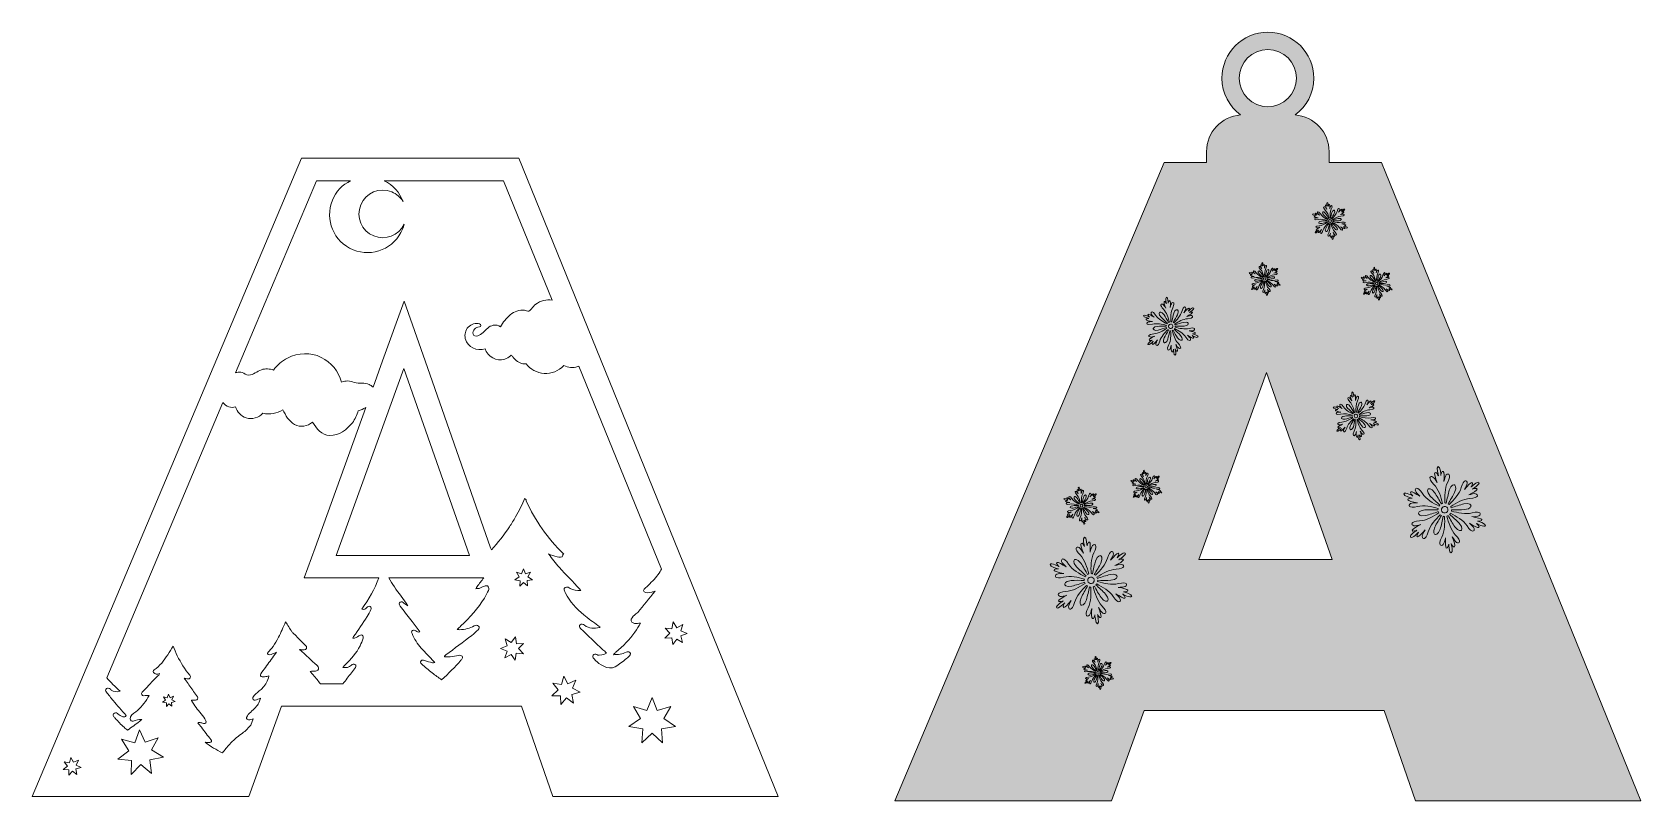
# Model space of a CAD drawing. Header units: millimetres. Extents: x 18 to 232, y -108 to -6.
import ezdxf

# ---------------------------------------------------------------- set-up
doc = ezdxf.new("R2010")
doc.units = ezdxf.units.MM
doc.header["$MEASUREMENT"] = 0
for name, color, linetype in [('engraving', 7, 'Continuous'), ('Layer 1', 7, 'Continuous'), ('Layer 2', 7, 'Continuous')]:
    doc.layers.add(name, color=color, linetype=linetype)

msp = doc.modelspace()

# ---------------------------------------------------------------- hatches: boundary and pattern name
at = {"layer": 'Layer 1'}
h = msp.add_hatch(color=2, dxfattribs=at)
h.dxf.hatch_style = 2
edge = h.paths.add_edge_path()
edge.add_spline(control_points=[(197.71, -23), (197.71, -23), (190.74, -23), (190.74, -23), (190.74, -23), (190.74, -21.56), (190.74, -21.56), (190.74, -18.99), (188.73, -16.88), (186.21, -16.68), (187.72, -15.57), (188.7, -13.79), (188.7, -11.77), (188.7, -8.39), (185.96, -5.65), (182.58, -5.65), (179.2, -5.65), (176.46, -8.39), (176.46, -11.77), (176.46, -13.79), (177.43, -15.57), (178.94, -16.68), (176.42, -16.88), (174.41, -18.99), (174.41, -21.56), (174.41, -21.56), (174.41, -23), (174.41, -23), (174.41, -23), (168.78, -23), (168.78, -23), (168.78, -23), (132.87, -108.06), (132.87, -108.06), (132.87, -108.06), (161.73, -108.06), (161.73, -108.06), (161.73, -108.06), (166.11, -96.03), (166.11, -96.03), (166.11, -96.03), (198.07, -96.03), (198.07, -96.03), (198.07, -96.03), (202.26, -108.06), (202.26, -108.06), (202.26, -108.06), (232.28, -108.06), (232.28, -108.06), (232.28, -108.06), (197.71, -23), (197.71, -23)], knot_values=[0, 0, 0, 0, 1, 1, 1, 2, 2, 2, 3, 3, 3, 4, 4, 4, 5, 5, 5, 6, 6, 6, 7, 7, 7, 8, 8, 8, 9, 9, 9, 10, 10, 10, 11, 11, 11, 12, 12, 12, 13, 13, 13, 14, 14, 14, 15, 15, 15, 16, 16, 16, 17, 17, 17, 17], degree=3, periodic=1)
edge = h.paths.add_edge_path()
edge.add_spline(control_points=[(178.77, -11.77), (178.77, -9.67), (180.48, -7.96), (182.58, -7.96), (184.68, -7.96), (186.38, -9.67), (186.38, -11.77), (186.38, -13.87), (184.68, -15.58), (182.58, -15.58), (180.48, -15.58), (178.77, -13.87), (178.77, -11.77)], knot_values=[0, 0, 0, 0, 1, 1, 1, 2, 2, 2, 3, 3, 3, 4, 4, 4, 4], degree=3, periodic=1)
h.paths.add_polyline_path([(173.4, -75.92), (182.39, -51.01), (191.14, -75.92)])

# ---------------------------------------------------------------- linework, layer by layer
at = {"layer": 'engraving', "color": 1, "lineweight": 9}
for points, knots in [([(192.73, -31.46), (192.73, -31.46), (193.03, -31.47), (192.98, -31.37), (192.96, -31.3), (192.71, -31.25), (192.43, -31.2), (192.58, -31.2), (192.75, -31.2), (192.82, -31.15), (192.98, -31.06), (192.95, -30.86), (192.43, -30.98), (192.05, -31.08), (191.6, -30.98), (191.24, -30.87), (191.24, -30.85), (191.25, -30.82), (191.25, -30.8), (191.48, -30.8), (191.79, -30.81), (192, -30.79), (192.37, -30.76), (192.37, -30.57), (192.37, -30.57), (192.37, -30.57), (192.32, -30.39), (191.95, -30.47), (191.75, -30.52), (191.45, -30.61), (191.23, -30.69), (191.22, -30.66), (191.21, -30.64), (191.2, -30.62), (191.52, -30.41), (191.92, -30.18), (192.31, -30.16), (192.84, -30.13), (192.8, -29.92), (192.63, -29.88), (192.55, -29.86), (192.38, -29.91), (192.24, -29.95), (192.49, -29.82), (192.71, -29.7), (192.72, -29.63), (192.73, -29.52), (192.45, -29.62), (192.45, -29.62), (192.45, -29.62), (192.91, -29.34), (192.82, -29.23), (192.74, -29.13), (192.37, -29.51), (192.37, -29.51), (192.37, -29.51), (192.53, -29.26), (192.42, -29.25), (192.35, -29.24), (192.18, -29.42), (191.99, -29.65), (192.07, -29.51), (192.15, -29.36), (192.15, -29.28), (192.15, -29.1), (191.95, -29.02), (191.81, -29.53), (191.7, -29.91), (191.39, -30.25), (191.11, -30.51), (191.09, -30.49), (191.07, -30.48), (191.05, -30.46), (191.17, -30.27), (191.33, -30), (191.42, -29.81), (191.58, -29.47), (191.42, -29.38), (191.42, -29.38), (191.42, -29.38), (191.23, -29.33), (191.12, -29.69), (191.06, -29.89), (190.99, -30.2), (190.95, -30.42), (190.92, -30.42), (190.9, -30.41), (190.87, -30.41), (190.85, -30.04), (190.85, -29.57), (191.03, -29.23), (191.27, -28.75), (191.07, -28.68), (190.95, -28.81), (190.89, -28.87), (190.85, -29.04), (190.82, -29.19), (190.83, -28.9), (190.83, -28.64), (190.78, -28.6), (190.68, -28.54), (190.63, -28.83), (190.63, -28.83), (190.63, -28.83), (190.62, -28.3), (190.48, -28.32), (190.35, -28.34), (190.49, -28.85), (190.49, -28.85), (190.49, -28.85), (190.36, -28.59), (190.29, -28.68), (190.25, -28.73), (190.33, -28.97), (190.43, -29.25), (190.35, -29.11), (190.26, -28.97), (190.18, -28.92), (190.03, -28.84), (189.87, -28.97), (190.23, -29.35), (190.51, -29.63), (190.64, -30.07), (190.74, -30.43), (190.71, -30.44), (190.69, -30.45), (190.67, -30.47), (190.56, -30.27), (190.4, -29.99), (190.28, -29.82), (190.07, -29.51), (189.91, -29.61), (189.91, -29.61), (189.91, -29.61), (189.78, -29.74), (190.03, -30.02), (190.17, -30.17), (190.41, -30.38), (190.58, -30.54), (190.56, -30.55), (190.55, -30.58), (190.53, -30.6), (190.19, -30.43), (189.8, -30.19), (189.58, -29.87), (189.29, -29.43), (189.13, -29.56), (189.18, -29.72), (189.21, -29.81), (189.33, -29.93), (189.44, -30.03), (189.2, -29.87), (188.98, -29.75), (188.92, -29.78), (188.81, -29.82), (189.04, -30.01), (189.04, -30.01), (189.04, -30.01), (188.57, -29.76), (188.52, -29.88), (188.47, -30.01), (188.99, -30.14), (188.99, -30.14), (188.99, -30.14), (188.69, -30.13), (188.74, -30.23), (188.76, -30.29), (189.01, -30.35), (189.3, -30.4), (189.14, -30.4), (188.97, -30.4), (188.9, -30.45), (188.75, -30.54), (188.78, -30.74), (189.29, -30.62), (189.67, -30.52), (190.12, -30.62), (190.48, -30.73), (190.48, -30.75), (190.47, -30.78), (190.48, -30.8), (190.25, -30.8), (189.93, -30.79), (189.72, -30.81), (189.35, -30.84), (189.36, -31.03), (189.36, -31.03), (189.36, -31.03), (189.41, -31.21), (189.77, -31.13), (189.98, -31.08), (190.27, -30.99), (190.49, -30.91), (190.5, -30.94), (190.51, -30.96), (190.52, -30.98), (190.2, -31.19), (189.8, -31.42), (189.41, -31.44), (188.89, -31.47), (188.92, -31.68), (189.09, -31.72), (189.18, -31.74), (189.34, -31.69), (189.49, -31.65), (189.23, -31.78), (189.01, -31.9), (189, -31.97), (188.99, -32.08), (189.27, -31.98), (189.27, -31.98), (189.27, -31.98), (188.81, -32.26), (188.9, -32.37), (188.98, -32.47), (189.36, -32.09), (189.36, -32.09), (189.36, -32.09), (189.19, -32.34), (189.31, -32.35), (189.38, -32.36), (189.55, -32.18), (189.73, -31.95), (189.65, -32.09), (189.57, -32.24), (189.57, -32.32), (189.58, -32.5), (189.77, -32.58), (189.91, -32.07), (190.02, -31.69), (190.33, -31.35), (190.61, -31.09), (190.63, -31.11), (190.65, -31.12), (190.67, -31.14), (190.55, -31.33), (190.39, -31.6), (190.3, -31.79), (190.14, -32.13), (190.31, -32.22), (190.31, -32.22), (190.31, -32.22), (190.49, -32.27), (190.6, -31.91), (190.66, -31.71), (190.73, -31.4), (190.77, -31.18), (190.8, -31.18), (190.82, -31.19), (190.85, -31.19), (190.87, -31.56), (190.87, -32.03), (190.69, -32.37), (190.45, -32.85), (190.65, -32.92), (190.77, -32.79), (190.83, -32.73), (190.87, -32.56), (190.91, -32.41), (190.89, -32.7), (190.89, -32.96), (190.95, -33), (191.04, -33.06), (191.09, -32.77), (191.09, -32.77), (191.09, -32.77), (191.1, -33.3), (191.24, -33.28), (191.37, -33.26), (191.23, -32.75), (191.23, -32.75), (191.23, -32.75), (191.36, -33.01), (191.43, -32.92), (191.47, -32.87), (191.4, -32.63), (191.3, -32.36), (191.37, -32.49), (191.46, -32.63), (191.54, -32.68), (191.69, -32.76), (191.85, -32.63), (191.49, -32.25), (191.22, -31.97), (191.08, -31.53), (190.99, -31.17), (191.01, -31.16), (191.03, -31.15), (191.06, -31.13), (191.17, -31.33), (191.32, -31.61), (191.44, -31.78), (191.65, -32.09), (191.81, -31.99), (191.81, -31.99), (191.81, -31.99), (191.94, -31.86), (191.69, -31.58), (191.55, -31.43), (191.31, -31.22), (191.14, -31.06), (191.16, -31.05), (191.18, -31.03), (191.19, -31), (191.53, -31.17), (191.93, -31.41), (192.14, -31.73), (192.43, -32.18), (192.59, -32.04), (192.54, -31.88), (192.52, -31.79), (192.4, -31.67), (192.28, -31.57), (192.52, -31.72), (192.74, -31.85), (192.81, -31.82), (192.91, -31.78), (192.68, -31.59), (192.68, -31.59), (192.68, -31.59), (193.15, -31.84), (193.2, -31.72), (193.25, -31.59), (192.73, -31.46), (192.73, -31.46)], [0, 0, 0, 0, 1, 1, 1, 2, 2, 2, 3, 3, 3, 4, 4, 4, 5, 5, 5, 6, 6, 6, 7, 7, 7, 8, 8, 8, 9, 9, 9, 10, 10, 10, 11, 11, 11, 12, 12, 12, 13, 13, 13, 14, 14, 14, 15, 15, 15, 16, 16, 16, 17, 17, 17, 18, 18, 18, 19, 19, 19, 20, 20, 20, 21, 21, 21, 22, 22, 22, 23, 23, 23, 24, 24, 24, 25, 25, 25, 26, 26, 26, 27, 27, 27, 28, 28, 28, 29, 29, 29, 30, 30, 30, 31, 31, 31, 32, 32, 32, 33, 33, 33, 34, 34, 34, 35, 35, 35, 36, 36, 36, 37, 37, 37, 38, 38, 38, 39, 39, 39, 40, 40, 40, 41, 41, 41, 42, 42, 42, 43, 43, 43, 44, 44, 44, 45, 45, 45, 46, 46, 46, 47, 47, 47, 48, 48, 48, 49, 49, 49, 50, 50, 50, 51, 51, 51, 52, 52, 52, 53, 53, 53, 54, 54, 54, 55, 55, 55, 56, 56, 56, 57, 57, 57, 58, 58, 58, 59, 59, 59, 60, 60, 60, 61, 61, 61, 62, 62, 62, 63, 63, 63, 64, 64, 64, 65, 65, 65, 66, 66, 66, 67, 67, 67, 68, 68, 68, 69, 69, 69, 70, 70, 70, 71, 71, 71, 72, 72, 72, 73, 73, 73, 74, 74, 74, 75, 75, 75, 76, 76, 76, 77, 77, 77, 78, 78, 78, 79, 79, 79, 80, 80, 80, 81, 81, 81, 82, 82, 82, 83, 83, 83, 84, 84, 84, 85, 85, 85, 86, 86, 86, 87, 87, 87, 88, 88, 88, 89, 89, 89, 90, 90, 90, 91, 91, 91, 92, 92, 92, 93, 93, 93, 94, 94, 94, 95, 95, 95, 96, 96, 96, 97, 97, 97, 98, 98, 98, 99, 99, 99, 100, 100, 100, 101, 101, 101, 102, 102, 102, 103, 103, 103, 104, 104, 104, 105, 105, 105, 106, 106, 106, 107, 107, 107, 108, 108, 108, 108]), ([(190.89, -30.99), (190.79, -31), (190.69, -30.93), (190.68, -30.83), (190.66, -30.73), (190.73, -30.63), (190.83, -30.61), (190.94, -30.6), (191.03, -30.67), (191.05, -30.77), (191.06, -30.87), (190.99, -30.97), (190.89, -30.99)], [0, 0, 0, 0, 1, 1, 1, 2, 2, 2, 3, 3, 3, 4, 4, 4, 4]), ([(183.81, -39.11), (183.81, -39.11), (184.07, -39.13), (184.03, -39.04), (184, -38.98), (183.79, -38.93), (183.53, -38.89), (183.67, -38.89), (183.82, -38.88), (183.89, -38.84), (184.02, -38.76), (184, -38.58), (183.54, -38.7), (183.21, -38.78), (182.81, -38.69), (182.49, -38.6), (182.49, -38.57), (182.49, -38.55), (182.49, -38.53), (182.69, -38.54), (182.97, -38.54), (183.16, -38.52), (183.49, -38.5), (183.48, -38.33), (183.48, -38.33), (183.48, -38.33), (183.44, -38.17), (183.12, -38.24), (182.93, -38.28), (182.67, -38.37), (182.48, -38.43), (182.47, -38.41), (182.46, -38.39), (182.45, -38.37), (182.73, -38.19), (183.09, -37.98), (183.43, -37.96), (183.9, -37.94), (183.87, -37.76), (183.72, -37.72), (183.64, -37.7), (183.5, -37.74), (183.37, -37.78), (183.59, -37.67), (183.79, -37.56), (183.8, -37.49), (183.8, -37.4), (183.56, -37.49), (183.56, -37.49), (183.56, -37.49), (183.96, -37.24), (183.89, -37.15), (183.81, -37.05), (183.48, -37.39), (183.48, -37.39), (183.48, -37.39), (183.62, -37.17), (183.53, -37.16), (183.46, -37.15), (183.31, -37.32), (183.15, -37.51), (183.22, -37.39), (183.29, -37.26), (183.29, -37.18), (183.29, -37.03), (183.12, -36.96), (182.99, -37.41), (182.89, -37.74), (182.62, -38.04), (182.37, -38.27), (182.36, -38.26), (182.34, -38.25), (182.32, -38.23), (182.43, -38.06), (182.57, -37.82), (182.65, -37.65), (182.79, -37.36), (182.64, -37.28), (182.64, -37.28), (182.64, -37.28), (182.48, -37.24), (182.38, -37.55), (182.33, -37.73), (182.27, -38), (182.23, -38.2), (182.21, -38.19), (182.18, -38.19), (182.16, -38.19), (182.14, -37.86), (182.14, -37.45), (182.3, -37.14), (182.51, -36.72), (182.34, -36.66), (182.23, -36.77), (182.18, -36.83), (182.14, -36.97), (182.11, -37.1), (182.12, -36.85), (182.12, -36.63), (182.07, -36.59), (181.99, -36.53), (181.95, -36.79), (181.95, -36.79), (181.95, -36.79), (181.94, -36.32), (181.82, -36.34), (181.7, -36.35), (181.83, -36.81), (181.83, -36.81), (181.83, -36.81), (181.71, -36.58), (181.65, -36.65), (181.61, -36.7), (181.68, -36.92), (181.77, -37.16), (181.7, -37.04), (181.62, -36.91), (181.55, -36.87), (181.42, -36.8), (181.27, -36.91), (181.6, -37.25), (181.84, -37.49), (181.96, -37.88), (182.04, -38.21), (182.02, -38.22), (182, -38.23), (181.98, -38.24), (181.88, -38.06), (181.75, -37.82), (181.64, -37.66), (181.45, -37.39), (181.31, -37.48), (181.31, -37.48), (181.31, -37.48), (181.19, -37.6), (181.41, -37.84), (181.54, -37.98), (181.75, -38.16), (181.9, -38.3), (181.89, -38.31), (181.87, -38.33), (181.86, -38.35), (181.56, -38.2), (181.21, -38), (181.02, -37.71), (180.76, -37.32), (180.62, -37.43), (180.66, -37.58), (180.69, -37.66), (180.79, -37.76), (180.89, -37.85), (180.68, -37.71), (180.49, -37.6), (180.43, -37.63), (180.34, -37.67), (180.54, -37.83), (180.54, -37.83), (180.54, -37.83), (180.13, -37.61), (180.08, -37.72), (180.04, -37.83), (180.5, -37.95), (180.5, -37.95), (180.5, -37.95), (180.23, -37.94), (180.27, -38.03), (180.3, -38.09), (180.52, -38.13), (180.77, -38.18), (180.63, -38.18), (180.48, -38.18), (180.41, -38.22), (180.28, -38.3), (180.31, -38.48), (180.76, -38.37), (181.1, -38.28), (181.49, -38.37), (181.82, -38.47), (181.81, -38.49), (181.81, -38.51), (181.81, -38.53), (181.61, -38.53), (181.33, -38.53), (181.14, -38.54), (180.81, -38.57), (180.82, -38.73), (180.82, -38.73), (180.82, -38.73), (180.86, -38.9), (181.18, -38.82), (181.37, -38.78), (181.63, -38.7), (181.82, -38.63), (181.83, -38.65), (181.84, -38.67), (181.85, -38.69), (181.57, -38.88), (181.22, -39.08), (180.87, -39.1), (180.4, -39.13), (180.43, -39.31), (180.58, -39.34), (180.66, -39.36), (180.8, -39.32), (180.93, -39.28), (180.71, -39.4), (180.51, -39.51), (180.51, -39.57), (180.5, -39.67), (180.74, -39.58), (180.74, -39.58), (180.74, -39.58), (180.34, -39.82), (180.41, -39.92), (180.49, -40.01), (180.82, -39.67), (180.82, -39.67), (180.82, -39.67), (180.68, -39.89), (180.78, -39.91), (180.84, -39.91), (180.99, -39.75), (181.15, -39.55), (181.08, -39.67), (181.01, -39.8), (181.01, -39.88), (181.01, -40.04), (181.18, -40.1), (181.31, -39.65), (181.41, -39.32), (181.68, -39.02), (181.93, -38.79), (181.94, -38.8), (181.96, -38.82), (181.98, -38.83), (181.88, -39), (181.73, -39.24), (181.65, -39.41), (181.51, -39.71), (181.66, -39.79), (181.66, -39.79), (181.66, -39.79), (181.82, -39.83), (181.92, -39.52), (181.98, -39.34), (182.03, -39.06), (182.07, -38.86), (182.09, -38.87), (182.12, -38.87), (182.14, -38.87), (182.16, -39.21), (182.16, -39.62), (182, -39.92), (181.79, -40.34), (181.96, -40.41), (182.07, -40.29), (182.12, -40.24), (182.16, -40.09), (182.19, -39.96), (182.18, -40.22), (182.18, -40.44), (182.23, -40.47), (182.31, -40.53), (182.35, -40.27), (182.35, -40.27), (182.35, -40.27), (182.36, -40.75), (182.48, -40.73), (182.6, -40.71), (182.47, -40.26), (182.47, -40.26), (182.47, -40.26), (182.59, -40.49), (182.65, -40.41), (182.69, -40.36), (182.62, -40.15), (182.54, -39.91), (182.6, -40.03), (182.68, -40.15), (182.75, -40.19), (182.88, -40.27), (183.03, -40.15), (182.7, -39.82), (182.46, -39.57), (182.34, -39.18), (182.26, -38.86), (182.28, -38.85), (182.3, -38.84), (182.32, -38.83), (182.42, -39.01), (182.56, -39.25), (182.66, -39.4), (182.85, -39.67), (182.99, -39.58), (182.99, -39.58), (182.99, -39.58), (183.11, -39.47), (182.89, -39.22), (182.76, -39.09), (182.55, -38.9), (182.4, -38.77), (182.42, -38.75), (182.43, -38.73), (182.44, -38.71), (182.74, -38.86), (183.09, -39.07), (183.28, -39.36), (183.54, -39.75), (183.68, -39.63), (183.64, -39.48), (183.61, -39.41), (183.51, -39.3), (183.41, -39.21), (183.62, -39.35), (183.81, -39.46), (183.87, -39.44), (183.96, -39.4), (183.76, -39.23), (183.76, -39.23), (183.76, -39.23), (184.18, -39.45), (184.22, -39.34), (184.26, -39.23), (183.81, -39.11), (183.81, -39.11)], [0, 0, 0, 0, 1, 1, 1, 2, 2, 2, 3, 3, 3, 4, 4, 4, 5, 5, 5, 6, 6, 6, 7, 7, 7, 8, 8, 8, 9, 9, 9, 10, 10, 10, 11, 11, 11, 12, 12, 12, 13, 13, 13, 14, 14, 14, 15, 15, 15, 16, 16, 16, 17, 17, 17, 18, 18, 18, 19, 19, 19, 20, 20, 20, 21, 21, 21, 22, 22, 22, 23, 23, 23, 24, 24, 24, 25, 25, 25, 26, 26, 26, 27, 27, 27, 28, 28, 28, 29, 29, 29, 30, 30, 30, 31, 31, 31, 32, 32, 32, 33, 33, 33, 34, 34, 34, 35, 35, 35, 36, 36, 36, 37, 37, 37, 38, 38, 38, 39, 39, 39, 40, 40, 40, 41, 41, 41, 42, 42, 42, 43, 43, 43, 44, 44, 44, 45, 45, 45, 46, 46, 46, 47, 47, 47, 48, 48, 48, 49, 49, 49, 50, 50, 50, 51, 51, 51, 52, 52, 52, 53, 53, 53, 54, 54, 54, 55, 55, 55, 56, 56, 56, 57, 57, 57, 58, 58, 58, 59, 59, 59, 60, 60, 60, 61, 61, 61, 62, 62, 62, 63, 63, 63, 64, 64, 64, 65, 65, 65, 66, 66, 66, 67, 67, 67, 68, 68, 68, 69, 69, 69, 70, 70, 70, 71, 71, 71, 72, 72, 72, 73, 73, 73, 74, 74, 74, 75, 75, 75, 76, 76, 76, 77, 77, 77, 78, 78, 78, 79, 79, 79, 80, 80, 80, 81, 81, 81, 82, 82, 82, 83, 83, 83, 84, 84, 84, 85, 85, 85, 86, 86, 86, 87, 87, 87, 88, 88, 88, 89, 89, 89, 90, 90, 90, 91, 91, 91, 92, 92, 92, 93, 93, 93, 94, 94, 94, 95, 95, 95, 96, 96, 96, 97, 97, 97, 98, 98, 98, 99, 99, 99, 100, 100, 100, 101, 101, 101, 102, 102, 102, 103, 103, 103, 104, 104, 104, 105, 105, 105, 106, 106, 106, 107, 107, 107, 108, 108, 108, 108]), ([(182.18, -38.7), (182.08, -38.71), (182, -38.65), (181.99, -38.56), (181.97, -38.47), (182.03, -38.38), (182.13, -38.37), (182.22, -38.35), (182.3, -38.42), (182.31, -38.51), (182.33, -38.6), (182.27, -38.68), (182.18, -38.7)], [0, 0, 0, 0, 1, 1, 1, 2, 2, 2, 3, 3, 3, 4, 4, 4, 4]), ([(198.72, -39.73), (198.72, -39.73), (198.99, -39.74), (198.95, -39.65), (198.92, -39.6), (198.71, -39.55), (198.45, -39.5), (198.59, -39.5), (198.74, -39.5), (198.81, -39.46), (198.94, -39.38), (198.91, -39.2), (198.46, -39.31), (198.13, -39.4), (197.73, -39.31), (197.4, -39.21), (197.41, -39.19), (197.41, -39.17), (197.41, -39.15), (197.61, -39.15), (197.89, -39.16), (198.08, -39.14), (198.41, -39.12), (198.4, -38.95), (198.4, -38.95), (198.4, -38.95), (198.36, -38.78), (198.04, -38.86), (197.85, -38.9), (197.59, -38.98), (197.4, -39.05), (197.39, -39.03), (197.38, -39.01), (197.37, -38.99), (197.65, -38.8), (198, -38.6), (198.35, -38.58), (198.82, -38.55), (198.79, -38.37), (198.64, -38.34), (198.56, -38.32), (198.42, -38.36), (198.29, -38.4), (198.51, -38.28), (198.71, -38.17), (198.71, -38.11), (198.72, -38.01), (198.48, -38.1), (198.48, -38.1), (198.48, -38.1), (198.88, -37.86), (198.81, -37.76), (198.73, -37.67), (198.4, -38.01), (198.4, -38.01), (198.4, -38.01), (198.54, -37.79), (198.45, -37.77), (198.38, -37.77), (198.23, -37.93), (198.07, -38.13), (198.14, -38.01), (198.21, -37.88), (198.21, -37.8), (198.21, -37.64), (198.04, -37.58), (197.91, -38.03), (197.81, -38.36), (197.54, -38.66), (197.29, -38.89), (197.28, -38.88), (197.26, -38.86), (197.24, -38.85), (197.34, -38.68), (197.49, -38.44), (197.57, -38.27), (197.71, -37.97), (197.56, -37.89), (197.56, -37.89), (197.56, -37.89), (197.4, -37.85), (197.3, -38.17), (197.25, -38.35), (197.19, -38.62), (197.15, -38.82), (197.13, -38.81), (197.1, -38.81), (197.08, -38.81), (197.06, -38.47), (197.06, -38.06), (197.22, -37.76), (197.43, -37.34), (197.26, -37.27), (197.15, -37.39), (197.1, -37.44), (197.06, -37.59), (197.03, -37.72), (197.04, -37.47), (197.04, -37.24), (196.99, -37.21), (196.91, -37.15), (196.87, -37.41), (196.87, -37.41), (196.87, -37.41), (196.86, -36.93), (196.74, -36.95), (196.62, -36.97), (196.75, -37.42), (196.75, -37.42), (196.75, -37.42), (196.63, -37.19), (196.57, -37.27), (196.53, -37.32), (196.6, -37.53), (196.68, -37.77), (196.62, -37.65), (196.54, -37.53), (196.47, -37.49), (196.34, -37.41), (196.19, -37.53), (196.52, -37.86), (196.76, -38.11), (196.88, -38.5), (196.96, -38.83), (196.94, -38.83), (196.92, -38.84), (196.9, -38.85), (196.8, -38.68), (196.66, -38.43), (196.56, -38.28), (196.37, -38.01), (196.23, -38.1), (196.23, -38.1), (196.23, -38.1), (196.11, -38.22), (196.33, -38.46), (196.46, -38.59), (196.67, -38.78), (196.82, -38.91), (196.81, -38.93), (196.79, -38.95), (196.78, -38.97), (196.48, -38.82), (196.13, -38.61), (195.94, -38.32), (195.68, -37.93), (195.54, -38.05), (195.58, -38.2), (195.61, -38.27), (195.71, -38.38), (195.81, -38.47), (195.6, -38.33), (195.41, -38.22), (195.35, -38.24), (195.26, -38.28), (195.46, -38.45), (195.46, -38.45), (195.46, -38.45), (195.05, -38.23), (195, -38.34), (194.96, -38.45), (195.41, -38.57), (195.41, -38.57), (195.41, -38.57), (195.15, -38.55), (195.19, -38.64), (195.22, -38.7), (195.43, -38.75), (195.69, -38.79), (195.55, -38.79), (195.4, -38.8), (195.33, -38.84), (195.2, -38.92), (195.23, -39.1), (195.68, -38.99), (196.01, -38.9), (196.41, -38.99), (196.73, -39.08), (196.73, -39.11), (196.73, -39.13), (196.73, -39.15), (196.53, -39.15), (196.25, -39.14), (196.06, -39.16), (195.73, -39.18), (195.74, -39.35), (195.74, -39.35), (195.74, -39.35), (195.78, -39.51), (196.1, -39.44), (196.29, -39.4), (196.55, -39.31), (196.74, -39.25), (196.75, -39.27), (196.76, -39.29), (196.77, -39.31), (196.49, -39.49), (196.14, -39.7), (195.79, -39.72), (195.32, -39.74), (195.35, -39.92), (195.5, -39.96), (195.58, -39.98), (195.72, -39.94), (195.85, -39.9), (195.63, -40.01), (195.43, -40.12), (195.43, -40.19), (195.42, -40.28), (195.66, -40.19), (195.66, -40.19), (195.66, -40.19), (195.26, -40.44), (195.33, -40.54), (195.41, -40.63), (195.74, -40.29), (195.74, -40.29), (195.74, -40.29), (195.6, -40.51), (195.69, -40.52), (195.76, -40.53), (195.91, -40.37), (196.07, -40.17), (196, -40.29), (195.93, -40.42), (195.93, -40.5), (195.93, -40.65), (196.1, -40.72), (196.23, -40.27), (196.33, -39.94), (196.6, -39.64), (196.85, -39.41), (196.86, -39.42), (196.88, -39.43), (196.9, -39.45), (196.79, -39.62), (196.65, -39.86), (196.57, -40.03), (196.43, -40.32), (196.58, -40.4), (196.58, -40.4), (196.58, -40.4), (196.74, -40.45), (196.84, -40.13), (196.89, -39.95), (196.95, -39.68), (196.99, -39.48), (197.01, -39.49), (197.04, -39.49), (197.06, -39.49), (197.08, -39.82), (197.08, -40.23), (196.92, -40.54), (196.71, -40.96), (196.88, -41.02), (196.99, -40.91), (197.04, -40.85), (197.08, -40.71), (197.11, -40.58), (197.1, -40.83), (197.1, -41.06), (197.15, -41.09), (197.23, -41.15), (197.27, -40.89), (197.27, -40.89), (197.27, -40.89), (197.28, -41.36), (197.4, -41.35), (197.52, -41.33), (197.39, -40.87), (197.39, -40.87), (197.39, -40.87), (197.51, -41.11), (197.57, -41.03), (197.61, -40.98), (197.54, -40.76), (197.46, -40.52), (197.52, -40.64), (197.6, -40.77), (197.67, -40.81), (197.8, -40.88), (197.95, -40.77), (197.62, -40.43), (197.38, -40.19), (197.26, -39.8), (197.18, -39.47), (197.2, -39.46), (197.22, -39.45), (197.24, -39.44), (197.34, -39.62), (197.48, -39.86), (197.58, -40.02), (197.77, -40.29), (197.91, -40.2), (197.91, -40.2), (197.91, -40.2), (198.03, -40.08), (197.81, -39.84), (197.68, -39.7), (197.47, -39.52), (197.32, -39.38), (197.33, -39.37), (197.35, -39.35), (197.36, -39.33), (197.66, -39.48), (198.01, -39.68), (198.2, -39.97), (198.46, -40.36), (198.6, -40.25), (198.56, -40.1), (198.53, -40.03), (198.43, -39.92), (198.33, -39.83), (198.54, -39.97), (198.73, -40.08), (198.79, -40.05), (198.88, -40.01), (198.68, -39.85), (198.68, -39.85), (198.68, -39.85), (199.09, -40.07), (199.14, -39.96), (199.18, -39.85), (198.72, -39.73), (198.72, -39.73)], [0, 0, 0, 0, 1, 1, 1, 2, 2, 2, 3, 3, 3, 4, 4, 4, 5, 5, 5, 6, 6, 6, 7, 7, 7, 8, 8, 8, 9, 9, 9, 10, 10, 10, 11, 11, 11, 12, 12, 12, 13, 13, 13, 14, 14, 14, 15, 15, 15, 16, 16, 16, 17, 17, 17, 18, 18, 18, 19, 19, 19, 20, 20, 20, 21, 21, 21, 22, 22, 22, 23, 23, 23, 24, 24, 24, 25, 25, 25, 26, 26, 26, 27, 27, 27, 28, 28, 28, 29, 29, 29, 30, 30, 30, 31, 31, 31, 32, 32, 32, 33, 33, 33, 34, 34, 34, 35, 35, 35, 36, 36, 36, 37, 37, 37, 38, 38, 38, 39, 39, 39, 40, 40, 40, 41, 41, 41, 42, 42, 42, 43, 43, 43, 44, 44, 44, 45, 45, 45, 46, 46, 46, 47, 47, 47, 48, 48, 48, 49, 49, 49, 50, 50, 50, 51, 51, 51, 52, 52, 52, 53, 53, 53, 54, 54, 54, 55, 55, 55, 56, 56, 56, 57, 57, 57, 58, 58, 58, 59, 59, 59, 60, 60, 60, 61, 61, 61, 62, 62, 62, 63, 63, 63, 64, 64, 64, 65, 65, 65, 66, 66, 66, 67, 67, 67, 68, 68, 68, 69, 69, 69, 70, 70, 70, 71, 71, 71, 72, 72, 72, 73, 73, 73, 74, 74, 74, 75, 75, 75, 76, 76, 76, 77, 77, 77, 78, 78, 78, 79, 79, 79, 80, 80, 80, 81, 81, 81, 82, 82, 82, 83, 83, 83, 84, 84, 84, 85, 85, 85, 86, 86, 86, 87, 87, 87, 88, 88, 88, 89, 89, 89, 90, 90, 90, 91, 91, 91, 92, 92, 92, 93, 93, 93, 94, 94, 94, 95, 95, 95, 96, 96, 96, 97, 97, 97, 98, 98, 98, 99, 99, 99, 100, 100, 100, 101, 101, 101, 102, 102, 102, 103, 103, 103, 104, 104, 104, 105, 105, 105, 106, 106, 106, 107, 107, 107, 108, 108, 108, 108]), ([(197.09, -39.31), (197, -39.33), (196.92, -39.26), (196.91, -39.17), (196.89, -39.08), (196.95, -39), (197.04, -38.98), (197.14, -38.97), (197.22, -39.03), (197.23, -39.12), (197.25, -39.21), (197.19, -39.3), (197.09, -39.31)], [0, 0, 0, 0, 1, 1, 1, 2, 2, 2, 3, 3, 3, 4, 4, 4, 4]), ([(172.55, -45.86), (172.55, -45.86), (173.01, -45.88), (172.95, -45.72), (172.9, -45.62), (172.52, -45.53), (172.08, -45.46), (172.32, -45.46), (172.58, -45.45), (172.7, -45.38), (172.93, -45.24), (172.89, -44.92), (172.09, -45.12), (171.5, -45.27), (170.8, -45.11), (170.23, -44.95), (170.24, -44.91), (170.24, -44.87), (170.24, -44.83), (170.6, -44.84), (171.09, -44.84), (171.42, -44.82), (172, -44.77), (171.98, -44.48), (171.98, -44.48), (171.98, -44.48), (171.91, -44.19), (171.34, -44.32), (171.02, -44.39), (170.56, -44.54), (170.22, -44.66), (170.21, -44.62), (170.19, -44.58), (170.17, -44.55), (170.67, -44.22), (171.29, -43.87), (171.89, -43.83), (172.72, -43.79), (172.66, -43.47), (172.4, -43.41), (172.26, -43.37), (172.01, -43.45), (171.78, -43.52), (172.18, -43.31), (172.52, -43.12), (172.54, -43.01), (172.55, -42.84), (172.12, -43), (172.12, -43), (172.12, -43), (172.83, -42.56), (172.7, -42.4), (172.56, -42.23), (171.98, -42.82), (171.98, -42.82), (171.98, -42.82), (172.23, -42.44), (172.06, -42.42), (171.95, -42.4), (171.69, -42.69), (171.4, -43.04), (171.52, -42.83), (171.65, -42.6), (171.64, -42.46), (171.64, -42.19), (171.34, -42.07), (171.11, -42.86), (170.95, -43.44), (170.46, -43.97), (170.04, -44.38), (170.01, -44.35), (169.97, -44.33), (169.94, -44.31), (170.13, -44.01), (170.38, -43.59), (170.52, -43.29), (170.77, -42.77), (170.51, -42.63), (170.51, -42.63), (170.51, -42.63), (170.22, -42.55), (170.05, -43.1), (169.95, -43.42), (169.85, -43.9), (169.78, -44.25), (169.74, -44.24), (169.7, -44.23), (169.66, -44.23), (169.63, -43.64), (169.63, -42.93), (169.9, -42.38), (170.27, -41.65), (169.97, -41.54), (169.78, -41.73), (169.69, -41.83), (169.62, -42.09), (169.57, -42.32), (169.6, -41.87), (169.6, -41.48), (169.51, -41.42), (169.37, -41.32), (169.29, -41.77), (169.29, -41.77), (169.29, -41.77), (169.27, -40.94), (169.06, -40.97), (168.85, -41), (169.07, -41.8), (169.07, -41.8), (169.07, -41.8), (168.86, -41.39), (168.76, -41.53), (168.69, -41.62), (168.81, -41.99), (168.97, -42.42), (168.85, -42.21), (168.71, -41.98), (168.59, -41.91), (168.35, -41.78), (168.1, -41.98), (168.67, -42.57), (169.09, -43.01), (169.31, -43.69), (169.45, -44.27), (169.41, -44.28), (169.37, -44.29), (169.34, -44.32), (169.17, -44), (168.93, -43.57), (168.74, -43.3), (168.42, -42.83), (168.17, -42.98), (168.17, -42.98), (168.17, -42.98), (167.96, -43.19), (168.35, -43.62), (168.57, -43.86), (168.94, -44.19), (169.21, -44.42), (169.18, -44.45), (169.15, -44.48), (169.13, -44.52), (168.61, -44.25), (167.99, -43.89), (167.65, -43.38), (167.2, -42.69), (166.95, -42.9), (167.03, -43.16), (167.07, -43.29), (167.26, -43.48), (167.43, -43.64), (167.06, -43.39), (166.72, -43.2), (166.62, -43.24), (166.46, -43.31), (166.81, -43.61), (166.81, -43.61), (166.81, -43.61), (166.08, -43.21), (166.01, -43.41), (165.93, -43.61), (166.73, -43.81), (166.73, -43.81), (166.73, -43.81), (166.27, -43.79), (166.34, -43.95), (166.38, -44.05), (166.77, -44.13), (167.21, -44.21), (166.97, -44.21), (166.71, -44.22), (166.59, -44.29), (166.35, -44.43), (166.4, -44.74), (167.2, -44.55), (167.79, -44.4), (168.49, -44.55), (169.05, -44.72), (169.05, -44.76), (169.04, -44.8), (169.04, -44.84), (168.69, -44.83), (168.2, -44.82), (167.87, -44.85), (167.29, -44.89), (167.3, -45.19), (167.3, -45.19), (167.3, -45.19), (167.38, -45.47), (167.94, -45.35), (168.27, -45.27), (168.73, -45.12), (169.07, -45.01), (169.08, -45.04), (169.09, -45.08), (169.11, -45.12), (168.62, -45.44), (168, -45.8), (167.39, -45.83), (166.57, -45.88), (166.62, -46.2), (166.89, -46.26), (167.02, -46.29), (167.28, -46.22), (167.5, -46.15), (167.1, -46.35), (166.76, -46.55), (166.75, -46.66), (166.73, -46.83), (167.17, -46.67), (167.17, -46.67), (167.17, -46.67), (166.46, -47.11), (166.59, -47.27), (166.72, -47.44), (167.3, -46.84), (167.3, -46.84), (167.3, -46.84), (167.05, -47.23), (167.22, -47.25), (167.33, -47.26), (167.6, -46.97), (167.89, -46.63), (167.77, -46.83), (167.64, -47.07), (167.64, -47.2), (167.65, -47.48), (167.95, -47.6), (168.17, -46.81), (168.34, -46.22), (168.82, -45.69), (169.25, -45.29), (169.28, -45.31), (169.31, -45.34), (169.35, -45.36), (169.16, -45.66), (168.91, -46.08), (168.77, -46.38), (168.52, -46.9), (168.78, -47.04), (168.78, -47.04), (168.78, -47.04), (169.07, -47.11), (169.24, -46.56), (169.33, -46.25), (169.44, -45.77), (169.51, -45.42), (169.54, -45.43), (169.58, -45.43), (169.62, -45.43), (169.66, -46.02), (169.66, -46.74), (169.38, -47.28), (169.01, -48.02), (169.31, -48.13), (169.5, -47.93), (169.6, -47.83), (169.66, -47.58), (169.71, -47.34), (169.69, -47.79), (169.69, -48.19), (169.78, -48.25), (169.92, -48.35), (170, -47.9), (170, -47.9), (170, -47.9), (170.02, -48.73), (170.23, -48.7), (170.44, -48.66), (170.21, -47.86), (170.21, -47.86), (170.21, -47.86), (170.42, -48.27), (170.53, -48.14), (170.59, -48.05), (170.47, -47.67), (170.32, -47.25), (170.44, -47.46), (170.58, -47.68), (170.7, -47.75), (170.93, -47.89), (171.19, -47.69), (170.62, -47.09), (170.19, -46.66), (169.98, -45.97), (169.84, -45.4), (169.88, -45.39), (169.91, -45.37), (169.95, -45.35), (170.12, -45.66), (170.36, -46.09), (170.54, -46.36), (170.87, -46.84), (171.12, -46.68), (171.12, -46.68), (171.12, -46.68), (171.33, -46.47), (170.94, -46.05), (170.71, -45.81), (170.35, -45.48), (170.08, -45.24), (170.11, -45.22), (170.13, -45.18), (170.15, -45.15), (170.68, -45.41), (171.3, -45.77), (171.63, -46.28), (172.08, -46.97), (172.33, -46.77), (172.26, -46.5), (172.22, -46.37), (172.03, -46.19), (171.85, -46.03), (172.23, -46.27), (172.57, -46.47), (172.67, -46.43), (172.83, -46.35), (172.47, -46.06), (172.47, -46.06), (172.47, -46.06), (173.2, -46.46), (173.28, -46.26), (173.36, -46.06), (172.55, -45.86), (172.55, -45.86)], [0, 0, 0, 0, 1, 1, 1, 2, 2, 2, 3, 3, 3, 4, 4, 4, 5, 5, 5, 6, 6, 6, 7, 7, 7, 8, 8, 8, 9, 9, 9, 10, 10, 10, 11, 11, 11, 12, 12, 12, 13, 13, 13, 14, 14, 14, 15, 15, 15, 16, 16, 16, 17, 17, 17, 18, 18, 18, 19, 19, 19, 20, 20, 20, 21, 21, 21, 22, 22, 22, 23, 23, 23, 24, 24, 24, 25, 25, 25, 26, 26, 26, 27, 27, 27, 28, 28, 28, 29, 29, 29, 30, 30, 30, 31, 31, 31, 32, 32, 32, 33, 33, 33, 34, 34, 34, 35, 35, 35, 36, 36, 36, 37, 37, 37, 38, 38, 38, 39, 39, 39, 40, 40, 40, 41, 41, 41, 42, 42, 42, 43, 43, 43, 44, 44, 44, 45, 45, 45, 46, 46, 46, 47, 47, 47, 48, 48, 48, 49, 49, 49, 50, 50, 50, 51, 51, 51, 52, 52, 52, 53, 53, 53, 54, 54, 54, 55, 55, 55, 56, 56, 56, 57, 57, 57, 58, 58, 58, 59, 59, 59, 60, 60, 60, 61, 61, 61, 62, 62, 62, 63, 63, 63, 64, 64, 64, 65, 65, 65, 66, 66, 66, 67, 67, 67, 68, 68, 68, 69, 69, 69, 70, 70, 70, 71, 71, 71, 72, 72, 72, 73, 73, 73, 74, 74, 74, 75, 75, 75, 76, 76, 76, 77, 77, 77, 78, 78, 78, 79, 79, 79, 80, 80, 80, 81, 81, 81, 82, 82, 82, 83, 83, 83, 84, 84, 84, 85, 85, 85, 86, 86, 86, 87, 87, 87, 88, 88, 88, 89, 89, 89, 90, 90, 90, 91, 91, 91, 92, 92, 92, 93, 93, 93, 94, 94, 94, 95, 95, 95, 96, 96, 96, 97, 97, 97, 98, 98, 98, 99, 99, 99, 100, 100, 100, 101, 101, 101, 102, 102, 102, 103, 103, 103, 104, 104, 104, 105, 105, 105, 106, 106, 106, 107, 107, 107, 108, 108, 108, 108]), ([(169.69, -45.12), (169.53, -45.15), (169.38, -45.04), (169.35, -44.88), (169.33, -44.72), (169.44, -44.57), (169.6, -44.54), (169.76, -44.52), (169.91, -44.63), (169.93, -44.79), (169.96, -44.95), (169.85, -45.1), (169.69, -45.12)], [0, 0, 0, 0, 1, 1, 1, 2, 2, 2, 3, 3, 3, 4, 4, 4, 4]), ([(196.72, -57.63), (196.72, -57.63), (197.1, -57.65), (197.04, -57.52), (197.01, -57.43), (196.69, -57.36), (196.32, -57.3), (196.52, -57.3), (196.74, -57.3), (196.84, -57.24), (197.03, -57.12), (196.99, -56.86), (196.33, -57.02), (195.84, -57.14), (195.27, -57.02), (194.8, -56.88), (194.8, -56.85), (194.81, -56.81), (194.81, -56.78), (195.1, -56.79), (195.51, -56.79), (195.78, -56.77), (196.26, -56.74), (196.25, -56.49), (196.25, -56.49), (196.25, -56.49), (196.18, -56.26), (195.72, -56.36), (195.45, -56.42), (195.06, -56.55), (194.78, -56.64), (194.78, -56.61), (194.76, -56.58), (194.75, -56.55), (195.15, -56.28), (195.67, -55.99), (196.17, -55.96), (196.85, -55.92), (196.81, -55.66), (196.59, -55.6), (196.48, -55.58), (196.27, -55.64), (196.08, -55.7), (196.41, -55.53), (196.69, -55.37), (196.7, -55.28), (196.72, -55.13), (196.36, -55.26), (196.36, -55.26), (196.36, -55.26), (196.94, -54.9), (196.84, -54.77), (196.73, -54.63), (196.25, -55.12), (196.25, -55.12), (196.25, -55.12), (196.45, -54.8), (196.31, -54.78), (196.22, -54.77), (196, -55.01), (195.76, -55.3), (195.86, -55.13), (195.97, -54.94), (195.96, -54.82), (195.96, -54.6), (195.71, -54.5), (195.53, -55.15), (195.39, -55.63), (194.99, -56.07), (194.63, -56.41), (194.61, -56.39), (194.58, -56.37), (194.55, -56.35), (194.71, -56.1), (194.92, -55.75), (195.03, -55.51), (195.24, -55.07), (195.02, -54.96), (195.02, -54.96), (195.02, -54.96), (194.79, -54.9), (194.65, -55.35), (194.56, -55.62), (194.48, -56.01), (194.42, -56.3), (194.39, -56.29), (194.36, -56.29), (194.32, -56.29), (194.3, -55.8), (194.3, -55.21), (194.52, -54.76), (194.83, -54.15), (194.58, -54.06), (194.43, -54.22), (194.35, -54.3), (194.29, -54.51), (194.25, -54.71), (194.27, -54.34), (194.27, -54.01), (194.2, -53.96), (194.08, -53.87), (194.02, -54.25), (194.02, -54.25), (194.02, -54.25), (194, -53.56), (193.82, -53.59), (193.65, -53.61), (193.84, -54.28), (193.84, -54.28), (193.84, -54.28), (193.66, -53.94), (193.58, -54.05), (193.52, -54.12), (193.62, -54.43), (193.75, -54.78), (193.65, -54.61), (193.54, -54.42), (193.44, -54.37), (193.24, -54.26), (193.03, -54.42), (193.5, -54.91), (193.85, -55.27), (194.03, -55.84), (194.15, -56.31), (194.12, -56.33), (194.09, -56.34), (194.06, -56.36), (193.92, -56.1), (193.72, -55.74), (193.56, -55.52), (193.29, -55.12), (193.09, -55.25), (193.09, -55.25), (193.09, -55.25), (192.91, -55.43), (193.24, -55.78), (193.42, -55.98), (193.72, -56.25), (193.95, -56.44), (193.92, -56.47), (193.9, -56.5), (193.89, -56.52), (193.45, -56.3), (192.94, -56.01), (192.66, -55.58), (192.29, -55.02), (192.08, -55.18), (192.15, -55.4), (192.18, -55.51), (192.33, -55.66), (192.48, -55.79), (192.17, -55.59), (191.89, -55.43), (191.8, -55.47), (191.67, -55.53), (191.97, -55.77), (191.97, -55.77), (191.97, -55.77), (191.36, -55.44), (191.3, -55.61), (191.23, -55.77), (191.9, -55.94), (191.9, -55.94), (191.9, -55.94), (191.52, -55.92), (191.58, -56.05), (191.61, -56.13), (191.93, -56.2), (192.3, -56.27), (192.1, -56.27), (191.88, -56.27), (191.78, -56.33), (191.59, -56.45), (191.62, -56.71), (192.28, -56.55), (192.77, -56.43), (193.35, -56.55), (193.82, -56.69), (193.81, -56.72), (193.81, -56.76), (193.81, -56.79), (193.52, -56.78), (193.11, -56.77), (192.84, -56.8), (192.36, -56.83), (192.37, -57.08), (192.37, -57.08), (192.37, -57.08), (192.43, -57.31), (192.9, -57.21), (193.17, -57.15), (193.55, -57.02), (193.83, -56.93), (193.84, -56.96), (193.85, -56.99), (193.87, -57.02), (193.46, -57.29), (192.95, -57.58), (192.45, -57.61), (191.77, -57.65), (191.81, -57.91), (192.03, -57.97), (192.14, -57.99), (192.35, -57.93), (192.54, -57.87), (192.21, -58.04), (191.92, -58.2), (191.92, -58.29), (191.9, -58.44), (192.26, -58.31), (192.26, -58.31), (192.26, -58.31), (191.67, -58.67), (191.78, -58.8), (191.89, -58.94), (192.37, -58.45), (192.37, -58.45), (192.37, -58.45), (192.16, -58.77), (192.31, -58.79), (192.4, -58.8), (192.62, -58.56), (192.86, -58.27), (192.75, -58.44), (192.65, -58.63), (192.65, -58.75), (192.66, -58.97), (192.9, -59.07), (193.09, -58.42), (193.23, -57.93), (193.63, -57.5), (193.98, -57.16), (194.01, -57.18), (194.04, -57.2), (194.06, -57.22), (193.91, -57.47), (193.7, -57.82), (193.58, -58.06), (193.38, -58.5), (193.59, -58.61), (193.59, -58.61), (193.59, -58.61), (193.83, -58.67), (193.97, -58.22), (194.05, -57.95), (194.14, -57.56), (194.19, -57.27), (194.23, -57.28), (194.26, -57.28), (194.29, -57.28), (194.32, -57.77), (194.32, -58.36), (194.09, -58.81), (193.79, -59.42), (194.04, -59.51), (194.19, -59.35), (194.27, -59.27), (194.32, -59.06), (194.37, -58.86), (194.35, -59.23), (194.35, -59.56), (194.42, -59.61), (194.54, -59.7), (194.6, -59.32), (194.6, -59.32), (194.6, -59.32), (194.62, -60.01), (194.79, -59.98), (194.97, -59.96), (194.78, -59.29), (194.78, -59.29), (194.78, -59.29), (194.95, -59.63), (195.04, -59.52), (195.09, -59.45), (195, -59.14), (194.87, -58.79), (194.97, -58.96), (195.08, -59.14), (195.18, -59.2), (195.38, -59.31), (195.59, -59.15), (195.11, -58.66), (194.76, -58.29), (194.59, -57.73), (194.47, -57.25), (194.5, -57.24), (194.53, -57.23), (194.56, -57.21), (194.7, -57.47), (194.9, -57.83), (195.05, -58.05), (195.32, -58.45), (195.53, -58.32), (195.53, -58.32), (195.53, -58.32), (195.7, -58.14), (195.38, -57.79), (195.19, -57.59), (194.89, -57.32), (194.67, -57.13), (194.69, -57.1), (194.71, -57.07), (194.73, -57.05), (195.17, -57.27), (195.68, -57.56), (195.96, -57.98), (196.33, -58.55), (196.54, -58.39), (196.47, -58.17), (196.44, -58.06), (196.28, -57.91), (196.14, -57.77), (196.45, -57.98), (196.73, -58.14), (196.81, -58.1), (196.94, -58.04), (196.65, -57.8), (196.65, -57.8), (196.65, -57.8), (197.26, -58.13), (197.32, -57.96), (197.38, -57.8), (196.72, -57.63), (196.72, -57.63)], [0, 0, 0, 0, 1, 1, 1, 2, 2, 2, 3, 3, 3, 4, 4, 4, 5, 5, 5, 6, 6, 6, 7, 7, 7, 8, 8, 8, 9, 9, 9, 10, 10, 10, 11, 11, 11, 12, 12, 12, 13, 13, 13, 14, 14, 14, 15, 15, 15, 16, 16, 16, 17, 17, 17, 18, 18, 18, 19, 19, 19, 20, 20, 20, 21, 21, 21, 22, 22, 22, 23, 23, 23, 24, 24, 24, 25, 25, 25, 26, 26, 26, 27, 27, 27, 28, 28, 28, 29, 29, 29, 30, 30, 30, 31, 31, 31, 32, 32, 32, 33, 33, 33, 34, 34, 34, 35, 35, 35, 36, 36, 36, 37, 37, 37, 38, 38, 38, 39, 39, 39, 40, 40, 40, 41, 41, 41, 42, 42, 42, 43, 43, 43, 44, 44, 44, 45, 45, 45, 46, 46, 46, 47, 47, 47, 48, 48, 48, 49, 49, 49, 50, 50, 50, 51, 51, 51, 52, 52, 52, 53, 53, 53, 54, 54, 54, 55, 55, 55, 56, 56, 56, 57, 57, 57, 58, 58, 58, 59, 59, 59, 60, 60, 60, 61, 61, 61, 62, 62, 62, 63, 63, 63, 64, 64, 64, 65, 65, 65, 66, 66, 66, 67, 67, 67, 68, 68, 68, 69, 69, 69, 70, 70, 70, 71, 71, 71, 72, 72, 72, 73, 73, 73, 74, 74, 74, 75, 75, 75, 76, 76, 76, 77, 77, 77, 78, 78, 78, 79, 79, 79, 80, 80, 80, 81, 81, 81, 82, 82, 82, 83, 83, 83, 84, 84, 84, 85, 85, 85, 86, 86, 86, 87, 87, 87, 88, 88, 88, 89, 89, 89, 90, 90, 90, 91, 91, 91, 92, 92, 92, 93, 93, 93, 94, 94, 94, 95, 95, 95, 96, 96, 96, 97, 97, 97, 98, 98, 98, 99, 99, 99, 100, 100, 100, 101, 101, 101, 102, 102, 102, 103, 103, 103, 104, 104, 104, 105, 105, 105, 106, 106, 106, 107, 107, 107, 108, 108, 108, 108]), ([(194.34, -57.02), (194.21, -57.04), (194.09, -56.95), (194.07, -56.82), (194.05, -56.69), (194.14, -56.57), (194.27, -56.55), (194.4, -56.53), (194.53, -56.62), (194.55, -56.75), (194.57, -56.88), (194.48, -57), (194.34, -57.02)], [0, 0, 0, 0, 1, 1, 1, 2, 2, 2, 3, 3, 3, 4, 4, 4, 4]), ([(168.03, -66.79), (168.03, -66.79), (168.29, -66.8), (168.25, -66.71), (168.22, -66.65), (168.01, -66.6), (167.75, -66.56), (167.89, -66.56), (168.04, -66.56), (168.11, -66.52), (168.24, -66.44), (168.22, -66.25), (167.76, -66.37), (167.43, -66.45), (167.03, -66.36), (166.71, -66.27), (166.71, -66.25), (166.71, -66.22), (166.71, -66.2), (166.91, -66.21), (167.19, -66.21), (167.38, -66.2), (167.71, -66.17), (167.7, -66), (167.7, -66), (167.7, -66), (167.66, -65.84), (167.34, -65.91), (167.15, -65.95), (166.89, -66.04), (166.7, -66.11), (166.69, -66.08), (166.68, -66.06), (166.67, -66.04), (166.95, -65.86), (167.31, -65.66), (167.65, -65.64), (168.12, -65.61), (168.09, -65.43), (167.94, -65.39), (167.86, -65.37), (167.72, -65.41), (167.59, -65.46), (167.81, -65.34), (168.01, -65.23), (168.02, -65.17), (168.03, -65.07), (167.78, -65.16), (167.78, -65.16), (167.78, -65.16), (168.18, -64.91), (168.11, -64.82), (168.03, -64.72), (167.7, -65.06), (167.7, -65.06), (167.7, -65.06), (167.84, -64.84), (167.75, -64.83), (167.68, -64.82), (167.53, -64.99), (167.37, -65.18), (167.44, -65.07), (167.51, -64.93), (167.51, -64.86), (167.51, -64.7), (167.34, -64.63), (167.21, -65.08), (167.11, -65.41), (166.84, -65.71), (166.59, -65.95), (166.58, -65.93), (166.56, -65.92), (166.54, -65.91), (166.65, -65.73), (166.79, -65.5), (166.87, -65.33), (167.01, -65.03), (166.86, -64.95), (166.86, -64.95), (166.86, -64.95), (166.7, -64.91), (166.6, -65.22), (166.55, -65.4), (166.49, -65.67), (166.45, -65.87), (166.43, -65.87), (166.4, -65.86), (166.38, -65.86), (166.36, -65.53), (166.36, -65.12), (166.52, -64.81), (166.73, -64.39), (166.56, -64.33), (166.45, -64.44), (166.4, -64.5), (166.36, -64.64), (166.33, -64.78), (166.34, -64.52), (166.35, -64.3), (166.3, -64.26), (166.21, -64.2), (166.17, -64.46), (166.17, -64.46), (166.17, -64.46), (166.16, -63.99), (166.04, -64.01), (165.92, -64.03), (166.05, -64.48), (166.05, -64.48), (166.05, -64.48), (165.93, -64.25), (165.87, -64.33), (165.83, -64.38), (165.9, -64.59), (165.99, -64.83), (165.92, -64.71), (165.84, -64.58), (165.77, -64.54), (165.64, -64.47), (165.49, -64.58), (165.82, -64.92), (166.06, -65.17), (166.18, -65.56), (166.26, -65.88), (166.24, -65.89), (166.22, -65.9), (166.2, -65.91), (166.1, -65.73), (165.97, -65.49), (165.86, -65.33), (165.67, -65.06), (165.53, -65.15), (165.53, -65.15), (165.53, -65.15), (165.41, -65.27), (165.63, -65.51), (165.76, -65.65), (165.97, -65.84), (166.12, -65.97), (166.11, -65.99), (166.09, -66.01), (166.08, -66.02), (165.78, -65.87), (165.43, -65.67), (165.24, -65.38), (164.98, -64.99), (164.84, -65.1), (164.88, -65.25), (164.91, -65.33), (165.01, -65.43), (165.11, -65.52), (164.9, -65.39), (164.71, -65.27), (164.65, -65.3), (164.56, -65.34), (164.76, -65.51), (164.76, -65.51), (164.76, -65.51), (164.35, -65.28), (164.3, -65.39), (164.26, -65.51), (164.72, -65.62), (164.72, -65.62), (164.72, -65.62), (164.45, -65.61), (164.49, -65.7), (164.52, -65.76), (164.74, -65.81), (164.99, -65.85), (164.85, -65.85), (164.7, -65.85), (164.63, -65.89), (164.5, -65.97), (164.53, -66.15), (164.98, -66.04), (165.32, -65.96), (165.71, -66.05), (166.04, -66.14), (166.03, -66.16), (166.03, -66.18), (166.03, -66.21), (165.83, -66.2), (165.55, -66.2), (165.36, -66.21), (165.03, -66.24), (165.04, -66.41), (165.04, -66.41), (165.04, -66.41), (165.08, -66.57), (165.4, -66.5), (165.59, -66.45), (165.85, -66.37), (166.04, -66.3), (166.05, -66.32), (166.06, -66.35), (166.07, -66.37), (165.79, -66.55), (165.44, -66.75), (165.09, -66.77), (164.62, -66.8), (164.65, -66.98), (164.8, -67.02), (164.88, -67.03), (165.02, -66.99), (165.15, -66.95), (164.93, -67.07), (164.73, -67.18), (164.73, -67.24), (164.72, -67.34), (164.96, -67.25), (164.96, -67.25), (164.96, -67.25), (164.56, -67.5), (164.63, -67.59), (164.71, -67.68), (165.04, -67.35), (165.04, -67.35), (165.04, -67.35), (164.9, -67.57), (165, -67.58), (165.06, -67.59), (165.21, -67.42), (165.37, -67.23), (165.3, -67.34), (165.23, -67.47), (165.23, -67.55), (165.23, -67.71), (165.41, -67.78), (165.53, -67.33), (165.63, -66.99), (165.9, -66.69), (166.15, -66.46), (166.16, -66.48), (166.18, -66.49), (166.2, -66.5), (166.1, -66.67), (165.95, -66.91), (165.87, -67.08), (165.73, -67.38), (165.88, -67.46), (165.88, -67.46), (165.88, -67.46), (166.04, -67.5), (166.14, -67.19), (166.2, -67.01), (166.25, -66.74), (166.29, -66.54), (166.31, -66.54), (166.34, -66.54), (166.36, -66.55), (166.38, -66.88), (166.38, -67.29), (166.22, -67.6), (166.01, -68.01), (166.18, -68.08), (166.29, -67.97), (166.34, -67.91), (166.38, -67.76), (166.41, -67.63), (166.4, -67.89), (166.4, -68.11), (166.45, -68.15), (166.53, -68.2), (166.57, -67.95), (166.57, -67.95), (166.57, -67.95), (166.58, -68.42), (166.7, -68.4), (166.82, -68.38), (166.69, -67.93), (166.69, -67.93), (166.69, -67.93), (166.81, -68.16), (166.87, -68.08), (166.91, -68.03), (166.84, -67.82), (166.76, -67.58), (166.82, -67.7), (166.9, -67.83), (166.97, -67.86), (167.11, -67.94), (167.25, -67.83), (166.92, -67.49), (166.68, -67.24), (166.56, -66.85), (166.48, -66.53), (166.5, -66.52), (166.52, -66.51), (166.54, -66.5), (166.64, -66.68), (166.78, -66.92), (166.88, -67.07), (167.07, -67.35), (167.21, -67.26), (167.21, -67.26), (167.21, -67.26), (167.33, -67.14), (167.11, -66.9), (166.98, -66.76), (166.77, -66.57), (166.62, -66.44), (166.64, -66.42), (166.65, -66.4), (166.66, -66.38), (166.96, -66.53), (167.31, -66.74), (167.5, -67.03), (167.76, -67.42), (167.9, -67.3), (167.86, -67.15), (167.83, -67.08), (167.73, -66.98), (167.63, -66.88), (167.84, -67.02), (168.03, -67.14), (168.09, -67.11), (168.18, -67.07), (167.98, -66.9), (167.98, -66.9), (167.98, -66.9), (168.4, -67.13), (168.44, -67.01), (168.48, -66.9), (168.03, -66.79), (168.03, -66.79)], [0, 0, 0, 0, 1, 1, 1, 2, 2, 2, 3, 3, 3, 4, 4, 4, 5, 5, 5, 6, 6, 6, 7, 7, 7, 8, 8, 8, 9, 9, 9, 10, 10, 10, 11, 11, 11, 12, 12, 12, 13, 13, 13, 14, 14, 14, 15, 15, 15, 16, 16, 16, 17, 17, 17, 18, 18, 18, 19, 19, 19, 20, 20, 20, 21, 21, 21, 22, 22, 22, 23, 23, 23, 24, 24, 24, 25, 25, 25, 26, 26, 26, 27, 27, 27, 28, 28, 28, 29, 29, 29, 30, 30, 30, 31, 31, 31, 32, 32, 32, 33, 33, 33, 34, 34, 34, 35, 35, 35, 36, 36, 36, 37, 37, 37, 38, 38, 38, 39, 39, 39, 40, 40, 40, 41, 41, 41, 42, 42, 42, 43, 43, 43, 44, 44, 44, 45, 45, 45, 46, 46, 46, 47, 47, 47, 48, 48, 48, 49, 49, 49, 50, 50, 50, 51, 51, 51, 52, 52, 52, 53, 53, 53, 54, 54, 54, 55, 55, 55, 56, 56, 56, 57, 57, 57, 58, 58, 58, 59, 59, 59, 60, 60, 60, 61, 61, 61, 62, 62, 62, 63, 63, 63, 64, 64, 64, 65, 65, 65, 66, 66, 66, 67, 67, 67, 68, 68, 68, 69, 69, 69, 70, 70, 70, 71, 71, 71, 72, 72, 72, 73, 73, 73, 74, 74, 74, 75, 75, 75, 76, 76, 76, 77, 77, 77, 78, 78, 78, 79, 79, 79, 80, 80, 80, 81, 81, 81, 82, 82, 82, 83, 83, 83, 84, 84, 84, 85, 85, 85, 86, 86, 86, 87, 87, 87, 88, 88, 88, 89, 89, 89, 90, 90, 90, 91, 91, 91, 92, 92, 92, 93, 93, 93, 94, 94, 94, 95, 95, 95, 96, 96, 96, 97, 97, 97, 98, 98, 98, 99, 99, 99, 100, 100, 100, 101, 101, 101, 102, 102, 102, 103, 103, 103, 104, 104, 104, 105, 105, 105, 106, 106, 106, 107, 107, 107, 108, 108, 108, 108]), ([(210.5, -70.8), (210.5, -70.8), (211.18, -70.84), (211.08, -70.6), (211.02, -70.45), (210.44, -70.32), (209.78, -70.2), (210.14, -70.21), (210.53, -70.2), (210.71, -70.09), (211.06, -69.88), (210.99, -69.41), (209.8, -69.7), (208.92, -69.92), (207.88, -69.69), (207.03, -69.45), (207.04, -69.39), (207.05, -69.33), (207.05, -69.27), (207.58, -69.28), (208.31, -69.29), (208.8, -69.25), (209.66, -69.19), (209.65, -68.75), (209.65, -68.75), (209.65, -68.75), (209.53, -68.32), (208.69, -68.51), (208.21, -68.62), (207.51, -68.84), (207.01, -69.02), (206.99, -68.96), (206.97, -68.9), (206.94, -68.85), (207.68, -68.37), (208.61, -67.83), (209.51, -67.78), (210.74, -67.72), (210.66, -67.24), (210.26, -67.14), (210.07, -67.1), (209.69, -67.2), (209.35, -67.31), (209.94, -67), (210.45, -66.71), (210.47, -66.55), (210.49, -66.29), (209.85, -66.53), (209.85, -66.53), (209.85, -66.53), (210.91, -65.88), (210.71, -65.63), (210.51, -65.39), (209.65, -66.27), (209.65, -66.27), (209.65, -66.27), (210.02, -65.7), (209.76, -65.67), (209.6, -65.65), (209.2, -66.08), (208.77, -66.59), (208.95, -66.29), (209.14, -65.94), (209.14, -65.73), (209.13, -65.32), (208.69, -65.15), (208.35, -66.33), (208.1, -67.2), (207.37, -67.99), (206.74, -68.6), (206.69, -68.56), (206.64, -68.52), (206.59, -68.49), (206.87, -68.04), (207.24, -67.41), (207.46, -66.97), (207.83, -66.19), (207.44, -65.98), (207.44, -65.98), (207.44, -65.98), (207.01, -65.87), (206.76, -66.69), (206.61, -67.16), (206.46, -67.88), (206.36, -68.4), (206.3, -68.39), (206.24, -68.38), (206.18, -68.38), (206.13, -67.5), (206.13, -66.43), (206.54, -65.62), (207.09, -64.52), (206.64, -64.35), (206.36, -64.65), (206.22, -64.79), (206.12, -65.18), (206.05, -65.53), (206.08, -64.86), (206.08, -64.27), (205.95, -64.17), (205.74, -64.02), (205.62, -64.7), (205.62, -64.7), (205.62, -64.7), (205.59, -63.46), (205.28, -63.51), (204.96, -63.55), (205.3, -64.75), (205.3, -64.75), (205.3, -64.75), (204.99, -64.14), (204.83, -64.34), (204.73, -64.47), (204.91, -65.03), (205.14, -65.66), (204.96, -65.35), (204.76, -65.02), (204.58, -64.92), (204.22, -64.72), (203.84, -65.01), (204.7, -65.9), (205.33, -66.55), (205.65, -67.57), (205.86, -68.43), (205.8, -68.45), (205.75, -68.47), (205.7, -68.5), (205.44, -68.03), (205.09, -67.4), (204.8, -66.99), (204.32, -66.28), (203.94, -66.51), (203.94, -66.51), (203.94, -66.51), (203.63, -66.82), (204.22, -67.46), (204.55, -67.82), (205.1, -68.31), (205.5, -68.66), (205.46, -68.7), (205.42, -68.75), (205.39, -68.8), (204.6, -68.41), (203.67, -67.87), (203.18, -67.11), (202.51, -66.08), (202.13, -66.38), (202.25, -66.78), (202.31, -66.97), (202.59, -67.25), (202.85, -67.49), (202.29, -67.13), (201.78, -66.83), (201.63, -66.9), (201.4, -67), (201.92, -67.44), (201.92, -67.44), (201.92, -67.44), (200.83, -66.85), (200.72, -67.15), (200.6, -67.44), (201.8, -67.75), (201.8, -67.75), (201.8, -67.75), (201.12, -67.71), (201.22, -67.95), (201.28, -68.1), (201.86, -68.23), (202.52, -68.35), (202.16, -68.34), (201.77, -68.35), (201.59, -68.46), (201.24, -68.67), (201.31, -69.14), (202.5, -68.85), (203.38, -68.63), (204.42, -68.86), (205.27, -69.1), (205.26, -69.16), (205.25, -69.22), (205.25, -69.28), (204.72, -69.27), (203.99, -69.26), (203.5, -69.3), (202.64, -69.36), (202.65, -69.8), (202.65, -69.8), (202.65, -69.8), (202.77, -70.23), (203.61, -70.04), (204.09, -69.93), (204.79, -69.71), (205.29, -69.53), (205.31, -69.59), (205.33, -69.65), (205.36, -69.7), (204.62, -70.18), (203.7, -70.72), (202.79, -70.77), (201.56, -70.83), (201.64, -71.31), (202.04, -71.41), (202.24, -71.45), (202.61, -71.35), (202.95, -71.24), (202.36, -71.55), (201.85, -71.84), (201.83, -72), (201.81, -72.26), (202.45, -72.02), (202.45, -72.02), (202.45, -72.02), (201.39, -72.67), (201.59, -72.92), (201.79, -73.16), (202.66, -72.28), (202.66, -72.28), (202.66, -72.28), (202.28, -72.85), (202.54, -72.88), (202.7, -72.9), (203.1, -72.47), (203.53, -71.96), (203.35, -72.26), (203.16, -72.61), (203.16, -72.82), (203.17, -73.22), (203.61, -73.4), (203.95, -72.22), (204.2, -71.35), (204.93, -70.56), (205.56, -69.95), (205.61, -69.99), (205.66, -70.03), (205.71, -70.06), (205.43, -70.51), (205.06, -71.14), (204.84, -71.58), (204.47, -72.36), (204.86, -72.57), (204.86, -72.57), (204.86, -72.57), (205.29, -72.68), (205.54, -71.86), (205.69, -71.38), (205.84, -70.67), (205.94, -70.15), (206, -70.16), (206.06, -70.17), (206.12, -70.17), (206.17, -71.05), (206.17, -72.12), (205.76, -72.93), (205.21, -74.03), (205.66, -74.2), (205.94, -73.9), (206.08, -73.76), (206.18, -73.37), (206.25, -73.02), (206.22, -73.7), (206.22, -74.28), (206.35, -74.38), (206.56, -74.53), (206.68, -73.85), (206.68, -73.85), (206.68, -73.85), (206.71, -75.09), (207.02, -75.04), (207.34, -75), (207, -73.8), (207, -73.8), (207, -73.8), (207.31, -74.41), (207.47, -74.21), (207.57, -74.08), (207.39, -73.52), (207.16, -72.89), (207.34, -73.2), (207.54, -73.53), (207.72, -73.63), (208.08, -73.83), (208.46, -73.54), (207.6, -72.65), (206.97, -72), (206.65, -70.98), (206.44, -70.12), (206.5, -70.1), (206.55, -70.08), (206.6, -70.05), (206.86, -70.52), (207.21, -71.15), (207.49, -71.56), (207.98, -72.27), (208.36, -72.04), (208.36, -72.04), (208.36, -72.04), (208.67, -71.73), (208.08, -71.09), (207.75, -70.73), (207.2, -70.24), (206.8, -69.89), (206.84, -69.85), (206.88, -69.8), (206.91, -69.75), (207.7, -70.14), (208.63, -70.68), (209.12, -71.44), (209.79, -72.47), (210.17, -72.16), (210.05, -71.77), (209.99, -71.58), (209.71, -71.3), (209.45, -71.06), (210.01, -71.42), (210.52, -71.72), (210.67, -71.65), (210.9, -71.55), (210.38, -71.11), (210.38, -71.11), (210.38, -71.11), (211.47, -71.7), (211.58, -71.4), (211.7, -71.11), (210.5, -70.8), (210.5, -70.8)], [0, 0, 0, 0, 1, 1, 1, 2, 2, 2, 3, 3, 3, 4, 4, 4, 5, 5, 5, 6, 6, 6, 7, 7, 7, 8, 8, 8, 9, 9, 9, 10, 10, 10, 11, 11, 11, 12, 12, 12, 13, 13, 13, 14, 14, 14, 15, 15, 15, 16, 16, 16, 17, 17, 17, 18, 18, 18, 19, 19, 19, 20, 20, 20, 21, 21, 21, 22, 22, 22, 23, 23, 23, 24, 24, 24, 25, 25, 25, 26, 26, 26, 27, 27, 27, 28, 28, 28, 29, 29, 29, 30, 30, 30, 31, 31, 31, 32, 32, 32, 33, 33, 33, 34, 34, 34, 35, 35, 35, 36, 36, 36, 37, 37, 37, 38, 38, 38, 39, 39, 39, 40, 40, 40, 41, 41, 41, 42, 42, 42, 43, 43, 43, 44, 44, 44, 45, 45, 45, 46, 46, 46, 47, 47, 47, 48, 48, 48, 49, 49, 49, 50, 50, 50, 51, 51, 51, 52, 52, 52, 53, 53, 53, 54, 54, 54, 55, 55, 55, 56, 56, 56, 57, 57, 57, 58, 58, 58, 59, 59, 59, 60, 60, 60, 61, 61, 61, 62, 62, 62, 63, 63, 63, 64, 64, 64, 65, 65, 65, 66, 66, 66, 67, 67, 67, 68, 68, 68, 69, 69, 69, 70, 70, 70, 71, 71, 71, 72, 72, 72, 73, 73, 73, 74, 74, 74, 75, 75, 75, 76, 76, 76, 77, 77, 77, 78, 78, 78, 79, 79, 79, 80, 80, 80, 81, 81, 81, 82, 82, 82, 83, 83, 83, 84, 84, 84, 85, 85, 85, 86, 86, 86, 87, 87, 87, 88, 88, 88, 89, 89, 89, 90, 90, 90, 91, 91, 91, 92, 92, 92, 93, 93, 93, 94, 94, 94, 95, 95, 95, 96, 96, 96, 97, 97, 97, 98, 98, 98, 99, 99, 99, 100, 100, 100, 101, 101, 101, 102, 102, 102, 103, 103, 103, 104, 104, 104, 105, 105, 105, 106, 106, 106, 107, 107, 107, 108, 108, 108, 108]), ([(159.61, -69.39), (159.61, -69.39), (159.91, -69.4), (159.87, -69.3), (159.84, -69.23), (159.59, -69.18), (159.31, -69.13), (159.46, -69.13), (159.63, -69.13), (159.71, -69.08), (159.86, -68.99), (159.83, -68.79), (159.32, -68.91), (158.94, -69.01), (158.49, -68.91), (158.12, -68.8), (158.13, -68.78), (158.13, -68.75), (158.13, -68.73), (158.36, -68.73), (158.67, -68.74), (158.89, -68.72), (159.26, -68.69), (159.25, -68.5), (159.25, -68.5), (159.25, -68.5), (159.2, -68.32), (158.84, -68.4), (158.63, -68.45), (158.33, -68.54), (158.11, -68.62), (158.11, -68.59), (158.1, -68.57), (158.08, -68.55), (158.4, -68.34), (158.8, -68.11), (159.19, -68.09), (159.72, -68.06), (159.69, -67.85), (159.52, -67.81), (159.43, -67.79), (159.27, -67.84), (159.12, -67.88), (159.38, -67.75), (159.6, -67.63), (159.6, -67.56), (159.61, -67.45), (159.34, -67.55), (159.34, -67.55), (159.34, -67.55), (159.79, -67.27), (159.71, -67.16), (159.62, -67.06), (159.25, -67.44), (159.25, -67.44), (159.25, -67.44), (159.41, -67.19), (159.3, -67.18), (159.23, -67.17), (159.06, -67.35), (158.87, -67.57), (158.95, -67.44), (159.03, -67.29), (159.03, -67.2), (159.03, -67.03), (158.84, -66.95), (158.69, -67.46), (158.58, -67.84), (158.27, -68.18), (158, -68.44), (157.98, -68.42), (157.96, -68.41), (157.93, -68.39), (158.05, -68.2), (158.22, -67.93), (158.31, -67.74), (158.47, -67.4), (158.3, -67.31), (158.3, -67.31), (158.3, -67.31), (158.12, -67.26), (158.01, -67.62), (157.94, -67.82), (157.88, -68.13), (157.83, -68.35), (157.81, -68.35), (157.78, -68.34), (157.76, -68.34), (157.73, -67.96), (157.74, -67.5), (157.91, -67.15), (158.15, -66.68), (157.96, -66.61), (157.83, -66.74), (157.77, -66.8), (157.73, -66.96), (157.7, -67.12), (157.71, -66.83), (157.72, -66.57), (157.66, -66.53), (157.57, -66.47), (157.52, -66.76), (157.52, -66.76), (157.52, -66.76), (157.5, -66.23), (157.37, -66.25), (157.23, -66.27), (157.38, -66.78), (157.38, -66.78), (157.38, -66.78), (157.24, -66.52), (157.18, -66.61), (157.13, -66.66), (157.21, -66.9), (157.31, -67.17), (157.23, -67.04), (157.14, -66.9), (157.07, -66.85), (156.91, -66.77), (156.75, -66.89), (157.12, -67.28), (157.39, -67.56), (157.53, -68), (157.62, -68.36), (157.59, -68.37), (157.57, -68.38), (157.55, -68.4), (157.44, -68.19), (157.29, -67.92), (157.16, -67.74), (156.95, -67.44), (156.79, -67.54), (156.79, -67.54), (156.79, -67.54), (156.66, -67.67), (156.91, -67.95), (157.06, -68.1), (157.29, -68.31), (157.46, -68.46), (157.44, -68.48), (157.43, -68.5), (157.42, -68.53), (157.08, -68.36), (156.68, -68.12), (156.46, -67.8), (156.17, -67.35), (156.01, -67.49), (156.06, -67.65), (156.09, -67.74), (156.21, -67.86), (156.32, -67.96), (156.08, -67.8), (155.86, -67.68), (155.8, -67.71), (155.7, -67.75), (155.92, -67.94), (155.92, -67.94), (155.92, -67.94), (155.45, -67.69), (155.4, -67.81), (155.36, -67.94), (155.87, -68.07), (155.87, -68.07), (155.87, -68.07), (155.58, -68.06), (155.62, -68.16), (155.65, -68.22), (155.89, -68.28), (156.18, -68.33), (156.03, -68.33), (155.86, -68.33), (155.78, -68.38), (155.63, -68.47), (155.66, -68.67), (156.17, -68.54), (156.55, -68.45), (157, -68.55), (157.36, -68.66), (157.36, -68.68), (157.36, -68.71), (157.36, -68.73), (157.13, -68.73), (156.81, -68.72), (156.6, -68.74), (156.23, -68.77), (156.24, -68.96), (156.24, -68.96), (156.24, -68.96), (156.29, -69.14), (156.65, -69.06), (156.86, -69.01), (157.16, -68.91), (157.37, -68.84), (157.38, -68.87), (157.39, -68.89), (157.4, -68.91), (157.09, -69.12), (156.69, -69.35), (156.3, -69.37), (155.77, -69.4), (155.8, -69.61), (155.97, -69.65), (156.06, -69.67), (156.22, -69.62), (156.37, -69.57), (156.11, -69.71), (155.89, -69.83), (155.88, -69.9), (155.87, -70.01), (156.15, -69.91), (156.15, -69.91), (156.15, -69.91), (155.7, -70.19), (155.78, -70.3), (155.87, -70.4), (156.24, -70.02), (156.24, -70.02), (156.24, -70.02), (156.08, -70.27), (156.19, -70.28), (156.26, -70.29), (156.43, -70.11), (156.61, -69.88), (156.54, -70.02), (156.46, -70.17), (156.46, -70.25), (156.46, -70.43), (156.65, -70.51), (156.8, -70), (156.9, -69.62), (157.22, -69.28), (157.49, -69.02), (157.51, -69.04), (157.53, -69.05), (157.55, -69.07), (157.43, -69.26), (157.27, -69.53), (157.18, -69.72), (157.02, -70.06), (157.19, -70.15), (157.19, -70.15), (157.19, -70.15), (157.37, -70.2), (157.48, -69.84), (157.55, -69.64), (157.61, -69.33), (157.66, -69.11), (157.68, -69.11), (157.71, -69.11), (157.73, -69.12), (157.75, -69.49), (157.75, -69.95), (157.58, -70.3), (157.34, -70.78), (157.53, -70.85), (157.65, -70.72), (157.71, -70.66), (157.76, -70.49), (157.79, -70.34), (157.77, -70.63), (157.77, -70.89), (157.83, -70.93), (157.92, -70.99), (157.97, -70.7), (157.97, -70.7), (157.97, -70.7), (157.98, -71.23), (158.12, -71.21), (158.25, -71.19), (158.11, -70.68), (158.11, -70.68), (158.11, -70.68), (158.24, -70.94), (158.31, -70.85), (158.35, -70.8), (158.28, -70.56), (158.18, -70.28), (158.25, -70.42), (158.34, -70.56), (158.42, -70.61), (158.57, -70.69), (158.74, -70.56), (158.37, -70.18), (158.1, -69.9), (157.96, -69.46), (157.87, -69.09), (157.89, -69.09), (157.92, -69.08), (157.94, -69.06), (158.05, -69.26), (158.2, -69.54), (158.32, -69.71), (158.53, -70.02), (158.69, -69.92), (158.69, -69.92), (158.69, -69.92), (158.83, -69.78), (158.58, -69.51), (158.43, -69.36), (158.2, -69.15), (158.03, -68.99), (158.04, -68.98), (158.06, -68.95), (158.07, -68.93), (158.41, -69.1), (158.81, -69.33), (159.02, -69.66), (159.31, -70.1), (159.47, -69.97), (159.42, -69.8), (159.4, -69.72), (159.28, -69.6), (159.16, -69.5), (159.41, -69.65), (159.63, -69.78), (159.69, -69.75), (159.79, -69.71), (159.56, -69.52), (159.56, -69.52), (159.56, -69.52), (160.03, -69.77), (160.08, -69.65), (160.13, -69.52), (159.61, -69.39), (159.61, -69.39)], [0, 0, 0, 0, 1, 1, 1, 2, 2, 2, 3, 3, 3, 4, 4, 4, 5, 5, 5, 6, 6, 6, 7, 7, 7, 8, 8, 8, 9, 9, 9, 10, 10, 10, 11, 11, 11, 12, 12, 12, 13, 13, 13, 14, 14, 14, 15, 15, 15, 16, 16, 16, 17, 17, 17, 18, 18, 18, 19, 19, 19, 20, 20, 20, 21, 21, 21, 22, 22, 22, 23, 23, 23, 24, 24, 24, 25, 25, 25, 26, 26, 26, 27, 27, 27, 28, 28, 28, 29, 29, 29, 30, 30, 30, 31, 31, 31, 32, 32, 32, 33, 33, 33, 34, 34, 34, 35, 35, 35, 36, 36, 36, 37, 37, 37, 38, 38, 38, 39, 39, 39, 40, 40, 40, 41, 41, 41, 42, 42, 42, 43, 43, 43, 44, 44, 44, 45, 45, 45, 46, 46, 46, 47, 47, 47, 48, 48, 48, 49, 49, 49, 50, 50, 50, 51, 51, 51, 52, 52, 52, 53, 53, 53, 54, 54, 54, 55, 55, 55, 56, 56, 56, 57, 57, 57, 58, 58, 58, 59, 59, 59, 60, 60, 60, 61, 61, 61, 62, 62, 62, 63, 63, 63, 64, 64, 64, 65, 65, 65, 66, 66, 66, 67, 67, 67, 68, 68, 68, 69, 69, 69, 70, 70, 70, 71, 71, 71, 72, 72, 72, 73, 73, 73, 74, 74, 74, 75, 75, 75, 76, 76, 76, 77, 77, 77, 78, 78, 78, 79, 79, 79, 80, 80, 80, 81, 81, 81, 82, 82, 82, 83, 83, 83, 84, 84, 84, 85, 85, 85, 86, 86, 86, 87, 87, 87, 88, 88, 88, 89, 89, 89, 90, 90, 90, 91, 91, 91, 92, 92, 92, 93, 93, 93, 94, 94, 94, 95, 95, 95, 96, 96, 96, 97, 97, 97, 98, 98, 98, 99, 99, 99, 100, 100, 100, 101, 101, 101, 102, 102, 102, 103, 103, 103, 104, 104, 104, 105, 105, 105, 106, 106, 106, 107, 107, 107, 108, 108, 108, 108]), ([(166.4, -66.37), (166.3, -66.38), (166.22, -66.32), (166.21, -66.23), (166.19, -66.14), (166.26, -66.05), (166.35, -66.04), (166.44, -66.03), (166.52, -66.09), (166.54, -66.18), (166.55, -66.27), (166.49, -66.35), (166.4, -66.37)], [0, 0, 0, 0, 1, 1, 1, 2, 2, 2, 3, 3, 3, 4, 4, 4, 4]), ([(157.77, -68.92), (157.67, -68.93), (157.57, -68.86), (157.56, -68.76), (157.54, -68.65), (157.61, -68.56), (157.72, -68.54), (157.82, -68.53), (157.91, -68.6), (157.93, -68.7), (157.95, -68.8), (157.87, -68.9), (157.77, -68.92)], [0, 0, 0, 0, 1, 1, 1, 2, 2, 2, 3, 3, 3, 4, 4, 4, 4]), ([(206.22, -69.71), (205.98, -69.74), (205.75, -69.58), (205.72, -69.34), (205.68, -69.1), (205.85, -68.88), (206.08, -68.84), (206.32, -68.81), (206.55, -68.97), (206.58, -69.21), (206.62, -69.45), (206.45, -69.67), (206.22, -69.71)], [0, 0, 0, 0, 1, 1, 1, 2, 2, 2, 3, 3, 3, 4, 4, 4, 4]), ([(163.35, -80.21), (163.35, -80.21), (164.04, -80.25), (163.94, -80.01), (163.87, -79.86), (163.3, -79.73), (162.64, -79.62), (163, -79.62), (163.39, -79.61), (163.57, -79.51), (163.92, -79.3), (163.85, -78.82), (162.66, -79.12), (161.78, -79.34), (160.73, -79.1), (159.89, -78.86), (159.9, -78.8), (159.9, -78.74), (159.9, -78.68), (160.44, -78.7), (161.17, -78.71), (161.66, -78.67), (162.52, -78.6), (162.5, -78.16), (162.5, -78.16), (162.5, -78.16), (162.39, -77.73), (161.55, -77.92), (161.06, -78.03), (160.37, -78.26), (159.87, -78.43), (159.85, -78.37), (159.83, -78.32), (159.8, -78.26), (160.53, -77.78), (161.46, -77.25), (162.37, -77.2), (163.59, -77.13), (163.52, -76.65), (163.12, -76.56), (162.92, -76.51), (162.54, -76.62), (162.2, -76.73), (162.8, -76.42), (163.31, -76.13), (163.33, -75.96), (163.35, -75.71), (162.71, -75.94), (162.71, -75.94), (162.71, -75.94), (163.76, -75.29), (163.57, -75.05), (163.37, -74.8), (162.5, -75.69), (162.5, -75.69), (162.5, -75.69), (162.88, -75.11), (162.62, -75.08), (162.46, -75.06), (162.06, -75.49), (161.63, -76.01), (161.81, -75.7), (162, -75.35), (162, -75.15), (161.99, -74.74), (161.54, -74.56), (161.2, -75.74), (160.95, -76.61), (160.23, -77.4), (159.6, -78.01), (159.55, -77.97), (159.5, -77.94), (159.45, -77.91), (159.73, -77.45), (160.1, -76.83), (160.32, -76.38), (160.69, -75.6), (160.3, -75.4), (160.3, -75.4), (160.3, -75.4), (159.87, -75.28), (159.61, -76.11), (159.47, -76.58), (159.32, -77.29), (159.21, -77.82), (159.15, -77.8), (159.09, -77.79), (159.03, -77.79), (158.98, -76.91), (158.99, -75.84), (159.4, -75.03), (159.95, -73.93), (159.5, -73.76), (159.22, -74.06), (159.08, -74.21), (158.98, -74.59), (158.9, -74.94), (158.94, -74.27), (158.94, -73.68), (158.81, -73.59), (158.6, -73.43), (158.48, -74.11), (158.48, -74.11), (158.48, -74.11), (158.45, -72.87), (158.13, -72.92), (157.82, -72.97), (158.16, -74.16), (158.16, -74.16), (158.16, -74.16), (157.84, -73.55), (157.69, -73.76), (157.59, -73.89), (157.77, -74.45), (158, -75.08), (157.82, -74.77), (157.61, -74.43), (157.44, -74.33), (157.08, -74.13), (156.7, -74.43), (157.55, -75.31), (158.18, -75.96), (158.5, -76.98), (158.72, -77.84), (158.66, -77.86), (158.6, -77.88), (158.55, -77.92), (158.3, -77.45), (157.94, -76.81), (157.66, -76.4), (157.17, -75.69), (156.8, -75.92), (156.8, -75.92), (156.8, -75.92), (156.49, -76.24), (157.07, -76.87), (157.41, -77.23), (157.95, -77.72), (158.35, -78.07), (158.31, -78.12), (158.28, -78.17), (158.24, -78.22), (157.46, -77.82), (156.53, -77.28), (156.03, -76.52), (155.36, -75.49), (154.99, -75.8), (155.1, -76.19), (155.16, -76.39), (155.44, -76.66), (155.71, -76.9), (155.14, -76.54), (154.64, -76.24), (154.49, -76.31), (154.25, -76.42), (154.78, -76.86), (154.78, -76.86), (154.78, -76.86), (153.69, -76.27), (153.57, -76.56), (153.46, -76.86), (154.66, -77.16), (154.66, -77.16), (154.66, -77.16), (153.97, -77.13), (154.08, -77.36), (154.14, -77.52), (154.71, -77.64), (155.37, -77.76), (155.02, -77.76), (154.62, -77.77), (154.45, -77.87), (154.09, -78.08), (154.16, -78.56), (155.36, -78.26), (156.24, -78.04), (157.28, -78.27), (158.13, -78.52), (158.12, -78.58), (158.11, -78.64), (158.11, -78.7), (157.58, -78.68), (156.85, -78.67), (156.35, -78.71), (155.49, -78.78), (155.51, -79.22), (155.51, -79.22), (155.51, -79.22), (155.63, -79.64), (156.47, -79.45), (156.95, -79.34), (157.64, -79.12), (158.15, -78.95), (158.16, -79), (158.19, -79.06), (158.22, -79.11), (157.48, -79.6), (156.55, -80.13), (155.65, -80.18), (154.42, -80.25), (154.49, -80.72), (154.89, -80.82), (155.09, -80.87), (155.47, -80.76), (155.81, -80.65), (155.21, -80.96), (154.7, -81.25), (154.69, -81.41), (154.66, -81.67), (155.31, -81.43), (155.31, -81.43), (155.31, -81.43), (154.25, -82.08), (154.45, -82.33), (154.64, -82.58), (155.51, -81.69), (155.51, -81.69), (155.51, -81.69), (155.14, -82.26), (155.39, -82.3), (155.56, -82.32), (155.95, -81.88), (156.38, -81.37), (156.2, -81.68), (156.02, -82.02), (156.02, -82.23), (156.02, -82.64), (156.47, -82.82), (156.81, -81.64), (157.06, -80.76), (157.78, -79.98), (158.42, -79.36), (158.46, -79.4), (158.51, -79.44), (158.56, -79.47), (158.28, -79.92), (157.91, -80.55), (157.7, -81), (157.33, -81.77), (157.72, -81.98), (157.72, -81.98), (157.72, -81.98), (158.14, -82.09), (158.4, -81.27), (158.55, -80.8), (158.7, -80.08), (158.8, -79.56), (158.86, -79.57), (158.92, -79.58), (158.98, -79.59), (159.03, -80.46), (159.03, -81.53), (158.62, -82.34), (158.06, -83.44), (158.51, -83.61), (158.8, -83.32), (158.94, -83.17), (159.03, -82.79), (159.11, -82.44), (159.08, -83.11), (159.07, -83.69), (159.21, -83.79), (159.42, -83.94), (159.53, -83.27), (159.53, -83.27), (159.53, -83.27), (159.57, -84.5), (159.88, -84.46), (160.19, -84.41), (159.86, -83.22), (159.86, -83.22), (159.86, -83.22), (160.17, -83.83), (160.33, -83.62), (160.42, -83.49), (160.25, -82.93), (160.02, -82.3), (160.19, -82.61), (160.4, -82.95), (160.58, -83.05), (160.94, -83.25), (161.31, -82.95), (160.46, -82.07), (159.83, -81.41), (159.51, -80.39), (159.3, -79.54), (159.35, -79.52), (159.41, -79.49), (159.46, -79.46), (159.71, -79.93), (160.07, -80.57), (160.35, -80.97), (160.84, -81.69), (161.21, -81.45), (161.21, -81.45), (161.21, -81.45), (161.52, -81.14), (160.94, -80.51), (160.6, -80.14), (160.06, -79.65), (159.66, -79.3), (159.7, -79.26), (159.74, -79.21), (159.77, -79.16), (160.56, -79.56), (161.48, -80.09), (161.98, -80.85), (162.65, -81.88), (163.03, -81.58), (162.91, -81.19), (162.85, -80.99), (162.57, -80.71), (162.31, -80.47), (162.87, -80.84), (163.38, -81.13), (163.53, -81.07), (163.76, -80.96), (163.23, -80.52), (163.23, -80.52), (163.23, -80.52), (164.32, -81.11), (164.44, -80.82), (164.56, -80.52), (163.35, -80.21), (163.35, -80.21)], [0, 0, 0, 0, 1, 1, 1, 2, 2, 2, 3, 3, 3, 4, 4, 4, 5, 5, 5, 6, 6, 6, 7, 7, 7, 8, 8, 8, 9, 9, 9, 10, 10, 10, 11, 11, 11, 12, 12, 12, 13, 13, 13, 14, 14, 14, 15, 15, 15, 16, 16, 16, 17, 17, 17, 18, 18, 18, 19, 19, 19, 20, 20, 20, 21, 21, 21, 22, 22, 22, 23, 23, 23, 24, 24, 24, 25, 25, 25, 26, 26, 26, 27, 27, 27, 28, 28, 28, 29, 29, 29, 30, 30, 30, 31, 31, 31, 32, 32, 32, 33, 33, 33, 34, 34, 34, 35, 35, 35, 36, 36, 36, 37, 37, 37, 38, 38, 38, 39, 39, 39, 40, 40, 40, 41, 41, 41, 42, 42, 42, 43, 43, 43, 44, 44, 44, 45, 45, 45, 46, 46, 46, 47, 47, 47, 48, 48, 48, 49, 49, 49, 50, 50, 50, 51, 51, 51, 52, 52, 52, 53, 53, 53, 54, 54, 54, 55, 55, 55, 56, 56, 56, 57, 57, 57, 58, 58, 58, 59, 59, 59, 60, 60, 60, 61, 61, 61, 62, 62, 62, 63, 63, 63, 64, 64, 64, 65, 65, 65, 66, 66, 66, 67, 67, 67, 68, 68, 68, 69, 69, 69, 70, 70, 70, 71, 71, 71, 72, 72, 72, 73, 73, 73, 74, 74, 74, 75, 75, 75, 76, 76, 76, 77, 77, 77, 78, 78, 78, 79, 79, 79, 80, 80, 80, 81, 81, 81, 82, 82, 82, 83, 83, 83, 84, 84, 84, 85, 85, 85, 86, 86, 86, 87, 87, 87, 88, 88, 88, 89, 89, 89, 90, 90, 90, 91, 91, 91, 92, 92, 92, 93, 93, 93, 94, 94, 94, 95, 95, 95, 96, 96, 96, 97, 97, 97, 98, 98, 98, 99, 99, 99, 100, 100, 100, 101, 101, 101, 102, 102, 102, 103, 103, 103, 104, 104, 104, 105, 105, 105, 106, 106, 106, 107, 107, 107, 108, 108, 108, 108]), ([(159.07, -79.12), (158.83, -79.16), (158.61, -78.99), (158.58, -78.75), (158.54, -78.51), (158.7, -78.29), (158.94, -78.26), (159.18, -78.22), (159.4, -78.38), (159.44, -78.62), (159.47, -78.86), (159.31, -79.08), (159.07, -79.12)], [0, 0, 0, 0, 1, 1, 1, 2, 2, 2, 3, 3, 3, 4, 4, 4, 4]), ([(161.6, -91.59), (161.6, -91.59), (161.86, -91.61), (161.82, -91.52), (161.8, -91.46), (161.58, -91.41), (161.33, -91.37), (161.46, -91.37), (161.61, -91.36), (161.68, -91.32), (161.81, -91.25), (161.79, -91.06), (161.33, -91.18), (161, -91.26), (160.6, -91.17), (160.28, -91.08), (160.28, -91.06), (160.28, -91.03), (160.28, -91.01), (160.49, -91.02), (160.77, -91.02), (160.95, -91.01), (161.28, -90.98), (161.27, -90.81), (161.27, -90.81), (161.27, -90.81), (161.23, -90.65), (160.91, -90.72), (160.73, -90.76), (160.46, -90.85), (160.27, -90.92), (160.26, -90.89), (160.25, -90.87), (160.24, -90.85), (160.52, -90.67), (160.88, -90.46), (161.22, -90.45), (161.69, -90.42), (161.66, -90.24), (161.51, -90.2), (161.43, -90.18), (161.29, -90.22), (161.16, -90.27), (161.39, -90.15), (161.58, -90.04), (161.59, -89.98), (161.6, -89.88), (161.35, -89.97), (161.35, -89.97), (161.35, -89.97), (161.75, -89.72), (161.68, -89.63), (161.6, -89.53), (161.27, -89.87), (161.27, -89.87), (161.27, -89.87), (161.42, -89.65), (161.32, -89.64), (161.26, -89.63), (161.11, -89.8), (160.94, -89.99), (161.01, -89.87), (161.08, -89.74), (161.08, -89.67), (161.08, -89.51), (160.91, -89.44), (160.78, -89.89), (160.68, -90.22), (160.41, -90.52), (160.17, -90.76), (160.15, -90.74), (160.13, -90.73), (160.11, -90.72), (160.22, -90.54), (160.36, -90.3), (160.44, -90.13), (160.58, -89.84), (160.43, -89.76), (160.43, -89.76), (160.43, -89.76), (160.27, -89.72), (160.17, -90.03), (160.12, -90.21), (160.06, -90.48), (160.02, -90.68), (160, -90.68), (159.98, -90.67), (159.95, -90.67), (159.93, -90.34), (159.94, -89.93), (160.09, -89.62), (160.3, -89.2), (160.13, -89.14), (160.02, -89.25), (159.97, -89.31), (159.93, -89.45), (159.9, -89.59), (159.92, -89.33), (159.92, -89.11), (159.87, -89.07), (159.79, -89.01), (159.74, -89.27), (159.74, -89.27), (159.74, -89.27), (159.73, -88.8), (159.61, -88.82), (159.49, -88.83), (159.62, -89.29), (159.62, -89.29), (159.62, -89.29), (159.5, -89.06), (159.44, -89.14), (159.4, -89.18), (159.47, -89.4), (159.56, -89.64), (159.49, -89.52), (159.41, -89.39), (159.34, -89.35), (159.21, -89.28), (159.06, -89.39), (159.39, -89.73), (159.63, -89.98), (159.75, -90.36), (159.83, -90.69), (159.81, -90.7), (159.79, -90.71), (159.77, -90.72), (159.67, -90.54), (159.54, -90.3), (159.43, -90.14), (159.25, -89.87), (159.1, -89.96), (159.1, -89.96), (159.1, -89.96), (158.98, -90.08), (159.21, -90.32), (159.34, -90.46), (159.54, -90.65), (159.69, -90.78), (159.68, -90.8), (159.66, -90.81), (159.65, -90.83), (159.35, -90.68), (159, -90.48), (158.81, -90.19), (158.56, -89.8), (158.41, -89.91), (158.46, -90.06), (158.48, -90.14), (158.59, -90.24), (158.69, -90.33), (158.47, -90.2), (158.28, -90.08), (158.22, -90.11), (158.13, -90.15), (158.33, -90.32), (158.33, -90.32), (158.33, -90.32), (157.92, -90.09), (157.87, -90.2), (157.83, -90.32), (158.29, -90.43), (158.29, -90.43), (158.29, -90.43), (158.03, -90.42), (158.07, -90.51), (158.09, -90.57), (158.31, -90.61), (158.56, -90.66), (158.42, -90.66), (158.27, -90.66), (158.21, -90.7), (158.07, -90.78), (158.1, -90.96), (158.55, -90.85), (158.89, -90.77), (159.29, -90.85), (159.61, -90.95), (159.6, -90.97), (159.6, -90.99), (159.6, -91.02), (159.4, -91.01), (159.12, -91.01), (158.93, -91.02), (158.61, -91.05), (158.61, -91.21), (158.61, -91.21), (158.61, -91.21), (158.66, -91.38), (158.98, -91.3), (159.16, -91.26), (159.42, -91.18), (159.62, -91.11), (159.62, -91.13), (159.63, -91.15), (159.64, -91.18), (159.36, -91.36), (159.01, -91.56), (158.66, -91.58), (158.2, -91.61), (158.22, -91.79), (158.38, -91.82), (158.45, -91.84), (158.6, -91.8), (158.73, -91.76), (158.5, -91.88), (158.3, -91.99), (158.3, -92.05), (158.29, -92.15), (158.53, -92.06), (158.53, -92.06), (158.53, -92.06), (158.13, -92.31), (158.21, -92.4), (158.28, -92.49), (158.61, -92.16), (158.61, -92.16), (158.61, -92.16), (158.47, -92.38), (158.57, -92.39), (158.63, -92.4), (158.78, -92.23), (158.94, -92.03), (158.88, -92.15), (158.8, -92.28), (158.8, -92.36), (158.81, -92.52), (158.98, -92.59), (159.11, -92.14), (159.2, -91.8), (159.48, -91.5), (159.72, -91.27), (159.74, -91.29), (159.76, -91.3), (159.77, -91.31), (159.67, -91.48), (159.53, -91.72), (159.44, -91.89), (159.3, -92.19), (159.45, -92.27), (159.45, -92.27), (159.45, -92.27), (159.61, -92.31), (159.71, -92), (159.77, -91.82), (159.83, -91.55), (159.86, -91.35), (159.89, -91.35), (159.91, -91.35), (159.93, -91.35), (159.95, -91.69), (159.95, -92.1), (159.79, -92.41), (159.58, -92.82), (159.76, -92.89), (159.86, -92.78), (159.92, -92.72), (159.95, -92.57), (159.98, -92.44), (159.97, -92.7), (159.97, -92.92), (160.02, -92.96), (160.1, -93.01), (160.14, -92.76), (160.14, -92.76), (160.14, -92.76), (160.16, -93.23), (160.28, -93.21), (160.39, -93.19), (160.27, -92.74), (160.27, -92.74), (160.27, -92.74), (160.39, -92.97), (160.45, -92.89), (160.48, -92.84), (160.42, -92.63), (160.33, -92.39), (160.39, -92.51), (160.47, -92.63), (160.54, -92.67), (160.68, -92.75), (160.82, -92.64), (160.5, -92.3), (160.26, -92.05), (160.13, -91.66), (160.05, -91.34), (160.08, -91.33), (160.1, -91.32), (160.12, -91.31), (160.21, -91.49), (160.35, -91.73), (160.45, -91.88), (160.64, -92.15), (160.78, -92.07), (160.78, -92.07), (160.78, -92.07), (160.9, -91.95), (160.68, -91.71), (160.55, -91.57), (160.34, -91.38), (160.19, -91.25), (160.21, -91.23), (160.22, -91.21), (160.23, -91.19), (160.53, -91.34), (160.89, -91.55), (161.07, -91.84), (161.33, -92.23), (161.47, -92.11), (161.43, -91.96), (161.41, -91.89), (161.3, -91.78), (161.2, -91.69), (161.41, -91.83), (161.61, -91.94), (161.66, -91.92), (161.75, -91.88), (161.55, -91.71), (161.55, -91.71), (161.55, -91.71), (161.97, -91.94), (162.01, -91.82), (162.06, -91.71), (161.6, -91.59), (161.6, -91.59)], [0, 0, 0, 0, 1, 1, 1, 2, 2, 2, 3, 3, 3, 4, 4, 4, 5, 5, 5, 6, 6, 6, 7, 7, 7, 8, 8, 8, 9, 9, 9, 10, 10, 10, 11, 11, 11, 12, 12, 12, 13, 13, 13, 14, 14, 14, 15, 15, 15, 16, 16, 16, 17, 17, 17, 18, 18, 18, 19, 19, 19, 20, 20, 20, 21, 21, 21, 22, 22, 22, 23, 23, 23, 24, 24, 24, 25, 25, 25, 26, 26, 26, 27, 27, 27, 28, 28, 28, 29, 29, 29, 30, 30, 30, 31, 31, 31, 32, 32, 32, 33, 33, 33, 34, 34, 34, 35, 35, 35, 36, 36, 36, 37, 37, 37, 38, 38, 38, 39, 39, 39, 40, 40, 40, 41, 41, 41, 42, 42, 42, 43, 43, 43, 44, 44, 44, 45, 45, 45, 46, 46, 46, 47, 47, 47, 48, 48, 48, 49, 49, 49, 50, 50, 50, 51, 51, 51, 52, 52, 52, 53, 53, 53, 54, 54, 54, 55, 55, 55, 56, 56, 56, 57, 57, 57, 58, 58, 58, 59, 59, 59, 60, 60, 60, 61, 61, 61, 62, 62, 62, 63, 63, 63, 64, 64, 64, 65, 65, 65, 66, 66, 66, 67, 67, 67, 68, 68, 68, 69, 69, 69, 70, 70, 70, 71, 71, 71, 72, 72, 72, 73, 73, 73, 74, 74, 74, 75, 75, 75, 76, 76, 76, 77, 77, 77, 78, 78, 78, 79, 79, 79, 80, 80, 80, 81, 81, 81, 82, 82, 82, 83, 83, 83, 84, 84, 84, 85, 85, 85, 86, 86, 86, 87, 87, 87, 88, 88, 88, 89, 89, 89, 90, 90, 90, 91, 91, 91, 92, 92, 92, 93, 93, 93, 94, 94, 94, 95, 95, 95, 96, 96, 96, 97, 97, 97, 98, 98, 98, 99, 99, 99, 100, 100, 100, 101, 101, 101, 102, 102, 102, 103, 103, 103, 104, 104, 104, 105, 105, 105, 106, 106, 106, 107, 107, 107, 108, 108, 108, 108]), ([(159.97, -91.18), (159.88, -91.19), (159.79, -91.13), (159.78, -91.04), (159.76, -90.95), (159.83, -90.86), (159.92, -90.85), (160.01, -90.84), (160.09, -90.9), (160.11, -90.99), (160.12, -91.08), (160.06, -91.16), (159.97, -91.18)], [0, 0, 0, 0, 1, 1, 1, 2, 2, 2, 3, 3, 3, 4, 4, 4, 4])]:
    msp.add_open_spline(points, degree=3, knots=knots, dxfattribs=at)
at = {"layer": 'Layer 1', "lineweight": 0}
msp.add_lwpolyline([(173.4, -75.92), (182.39, -51.01), (191.14, -75.92), (173.4, -75.92)], dxfattribs=at)
for points, knots in [([(197.71, -23), (197.71, -23), (190.74, -23), (190.74, -23), (190.74, -23), (190.74, -21.56), (190.74, -21.56), (190.74, -18.99), (188.73, -16.88), (186.21, -16.68), (187.72, -15.57), (188.7, -13.79), (188.7, -11.77), (188.7, -8.39), (185.96, -5.65), (182.58, -5.65), (179.2, -5.65), (176.46, -8.39), (176.46, -11.77), (176.46, -13.79), (177.43, -15.57), (178.94, -16.68), (176.42, -16.88), (174.41, -18.99), (174.41, -21.56), (174.41, -21.56), (174.41, -23), (174.41, -23), (174.41, -23), (168.78, -23), (168.78, -23), (168.78, -23), (132.87, -108.06), (132.87, -108.06), (132.87, -108.06), (161.73, -108.06), (161.73, -108.06), (161.73, -108.06), (166.11, -96.03), (166.11, -96.03), (166.11, -96.03), (198.07, -96.03), (198.07, -96.03), (198.07, -96.03), (202.26, -108.06), (202.26, -108.06), (202.26, -108.06), (232.28, -108.06), (232.28, -108.06), (232.28, -108.06), (197.71, -23), (197.71, -23)], [0, 0, 0, 0, 1, 1, 1, 2, 2, 2, 3, 3, 3, 4, 4, 4, 5, 5, 5, 6, 6, 6, 7, 7, 7, 8, 8, 8, 9, 9, 9, 10, 10, 10, 11, 11, 11, 12, 12, 12, 13, 13, 13, 14, 14, 14, 15, 15, 15, 16, 16, 16, 17, 17, 17, 17]), ([(178.77, -11.77), (178.77, -9.67), (180.48, -7.96), (182.58, -7.96), (184.68, -7.96), (186.38, -9.67), (186.38, -11.77), (186.38, -13.87), (184.68, -15.58), (182.58, -15.58), (180.48, -15.58), (178.77, -13.87), (178.77, -11.77)], [0, 0, 0, 0, 1, 1, 1, 2, 2, 2, 3, 3, 3, 4, 4, 4, 4])]:
    msp.add_open_spline(points, degree=3, knots=knots, dxfattribs=at)
at = {"layer": 'Layer 2', "lineweight": 0}
for points in [[(82.75, -22.44), (53.82, -22.44), (17.91, -107.5), (46.77, -107.5), (51.15, -95.47), (83.11, -95.47), (87.3, -107.5), (117.32, -107.5), (82.75, -22.44)], [(67.43, -50.44), (76.18, -75.36), (58.44, -75.36), (67.43, -50.44)], [(83.93, -79.44), (83.4, -78.96), (82.88, -79.45), (82.92, -78.74), (82.22, -78.64), (82.8, -78.23), (82.44, -77.61), (83.12, -77.81), (83.38, -77.15), (83.65, -77.81), (84.33, -77.59), (83.98, -78.21), (84.58, -78.61), (83.87, -78.73), (83.93, -79.44)], [(103.8, -86.51), (103.27, -87.25), (103.15, -86.34), (102.23, -86.39), (102.87, -85.73), (102.26, -85.04), (103.17, -85.13), (103.33, -84.23), (103.83, -85), (104.64, -84.56), (104.35, -85.43), (105.19, -85.78), (104.33, -86.1), (104.58, -86.98), (103.8, -86.51)], [(83.38, -88.48), (82.43, -88.4), (82.27, -89.34), (81.74, -88.55), (80.91, -89.01), (81.2, -88.11), (80.32, -87.75), (81.21, -87.41), (80.95, -86.5), (81.76, -86.98), (82.31, -86.2), (82.44, -87.14), (83.39, -87.09), (82.74, -87.78), (83.38, -88.48)], [(90.04, -95.04), (89.1, -94.36), (88.36, -95.24), (88.3, -94.09), (87.14, -94.06), (88.01, -93.29), (87.31, -92.37), (88.45, -92.57), (88.74, -91.45), (89.29, -92.47), (90.35, -91.99), (89.9, -93.06), (90.93, -93.59), (89.81, -93.9), (90.04, -95.04)], [(36.53, -95.45), (36.14, -95.13), (35.79, -95.49), (35.8, -94.99), (35.3, -94.94), (35.7, -94.64), (35.42, -94.22), (35.91, -94.34), (36.07, -93.86), (36.28, -94.32), (36.75, -94.14), (36.52, -94.59), (36.95, -94.85), (36.46, -94.95), (36.53, -95.45)], [(101.92, -100.35), (100.53, -99.07), (99.15, -100.35), (99.28, -98.46), (97.42, -98.18), (98.98, -97.11), (98.04, -95.48), (99.84, -96.03), (100.53, -94.28), (101.22, -96.03), (103.03, -95.48), (102.09, -97.11), (103.64, -98.18), (101.78, -98.46), (101.92, -100.35)], [(33.8, -104.42), (32.4, -103.24), (31.11, -104.54), (31.16, -102.7), (29.34, -102.5), (30.81, -101.4), (29.83, -99.86), (31.6, -100.32), (32.2, -98.59), (32.95, -100.26), (34.68, -99.65), (33.83, -101.28), (35.39, -102.25), (33.59, -102.6), (33.8, -104.42)], [(23.87, -104.54), (23.28, -104.11), (22.81, -104.66), (22.78, -103.94), (22.06, -103.91), (22.6, -103.44), (22.17, -102.86), (22.88, -102.99), (23.07, -102.29), (23.41, -102.92), (24.07, -102.63), (23.79, -103.3), (24.43, -103.63), (23.73, -103.82), (23.87, -104.54)]]:
    msp.add_lwpolyline(points, dxfattribs=at)
for points, knots in [([(97.13, -89.12), (96.63, -89.48), (96.12, -89.84), (95.62, -90.2), (94.62, -90.75), (93.37, -89.76), (93.03, -89.41), (92.9, -89.28), (92.78, -89.14), (92.67, -89), (92.55, -88.84), (92.59, -88.68), (92.77, -88.58), (92.93, -88.5), (93.13, -88.5), (93.28, -88.65), (93.34, -88.71), (94.24, -88.59), (94.46, -88.37), (94.29, -88.21), (94.12, -88.07), (93.97, -87.93), (92.97, -86.99), (91.98, -86.06), (90.99, -85.12), (90.79, -84.93), (90.79, -84.72), (90.95, -84.6), (91.1, -84.49), (91.32, -84.51), (91.53, -84.68), (92.12, -85.14), (92.81, -85.09), (93.51, -84.97), (93.53, -84.94), (93.56, -84.91), (93.58, -84.87), (93.49, -84.82), (93.38, -84.78), (93.3, -84.72), (92.67, -84.25), (92.03, -83.79), (91.43, -83.29), (90.42, -82.45), (89.53, -81.52), (88.98, -80.4), (88.91, -80.25), (88.83, -80.1), (88.8, -79.95), (88.75, -79.69), (89.05, -79.51), (89.33, -79.61), (89.44, -79.65), (89.52, -79.73), (89.62, -79.78), (90.03, -80), (90.48, -80.1), (91.02, -80.04), (90.96, -79.95), (90.94, -79.9), (90.89, -79.85), (89.97, -78.88), (89.03, -77.93), (88.14, -76.94), (87.64, -76.39), (87.2, -75.8), (86.76, -75.22), (86.74, -75.2), (86.73, -75.17), (86.71, -75.15), (87.09, -75.31), (87.47, -75.45), (87.86, -75.55), (88.12, -75.61), (88.57, -75.71), (88.64, -75.33), (88.65, -75.28), (88.64, -75.24), (88.63, -75.2), (88.67, -75.19), (88.71, -75.19), (88.76, -75.19), (86.56, -73.05), (84.93, -70.7), (83.75, -68.11), (83.76, -68.06), (83.76, -68), (83.76, -67.95), (83.76, -67.92), (83.72, -67.89), (83.68, -67.91), (83.68, -67.92), (83.67, -67.92), (83.67, -67.93), (83.64, -67.86), (83.6, -67.8), (83.58, -67.73), (83.22, -68.59), (82.8, -69.42), (82.34, -70.23), (82.07, -70.67), (81.8, -71.12), (81.51, -71.56), (80.79, -72.65), (79.99, -73.66), (79.11, -74.62), (79.11, -74.62), (79.01, -74.36), (79.01, -74.36), (79.01, -74.36), (70.26, -49.45), (70.26, -49.45), (70.26, -49.45), (67.47, -41.5), (67.47, -41.5), (67.47, -41.5), (64.61, -49.42), (64.61, -49.42), (64.61, -49.42), (63.34, -52.95), (63.34, -52.95), (63.19, -52.8), (63.01, -52.67), (62.81, -52.6), (62.51, -52.47), (62.2, -52.42), (61.87, -52.41), (61.51, -52.4), (61.18, -52.44), (60.83, -52.31), (60.26, -52.09), (59.69, -52.04), (59.14, -52.28), (58.76, -50.86), (57.75, -49.64), (56.44, -48.98), (55, -48.26), (53.37, -48.35), (51.94, -49.07), (51.2, -49.44), (50.54, -49.99), (50.08, -50.68), (49.56, -50.48), (48.99, -50.45), (48.45, -50.62), (47.89, -50.81), (47.38, -51.33), (46.76, -51.33), (46.43, -51.33), (46.18, -51.1), (45.88, -51), (45.66, -50.93), (45.42, -50.93), (45.2, -50.98), (45.13, -51), (45.06, -51.02), (45, -51.05), (45, -51.05), (55.81, -25.44), (55.81, -25.44), (55.81, -25.44), (60.35, -25.44), (60.35, -25.44), (59.29, -25.97), (58.4, -26.86), (57.92, -28.04), (56.86, -30.63), (58.1, -33.58), (60.68, -34.64), (63.26, -35.7), (66.22, -34.46), (67.27, -31.88), (67.36, -31.67), (67.43, -31.46), (67.48, -31.24), (66.76, -32.74), (64.99, -33.43), (63.43, -32.8), (61.81, -32.13), (61.03, -30.28), (61.7, -28.66), (62.36, -27.04), (64.21, -26.26), (65.83, -26.93), (66.48, -27.19), (66.99, -27.65), (67.33, -28.2), (66.9, -27.03), (66.03, -26.03), (64.84, -25.44), (64.84, -25.44), (80.73, -25.44), (80.73, -25.44), (80.73, -25.44), (87.2, -41.35), (87.2, -41.35), (86.44, -41.25), (85.66, -41.42), (85.03, -41.9), (84.8, -42.08), (84.61, -42.29), (84.45, -42.52), (84.35, -42.65), (84.26, -42.8), (84.08, -42.81), (83.9, -42.82), (83.71, -42.74), (83.53, -42.71), (82.84, -42.62), (82.16, -42.88), (81.62, -43.3), (81.07, -43.74), (80.67, -44.33), (80.3, -44.92), (80.06, -44.7), (79.71, -44.64), (79.36, -44.7), (78.78, -44.8), (78.4, -45.28), (78, -45.67), (77.79, -45.87), (77.57, -46.04), (77.28, -46.11), (77.05, -46.17), (76.71, -46.16), (76.66, -45.88), (76.58, -45.39), (77.01, -44.9), (77.5, -44.92), (77.75, -44.93), (77.77, -44.55), (77.54, -44.49), (77, -44.35), (76.42, -44.55), (76.03, -44.95), (75.63, -45.35), (75.51, -45.93), (75.63, -46.48), (75.91, -47.66), (77.19, -48.18), (78.27, -47.83), (78.6, -48.91), (79.79, -49.54), (80.89, -49.21), (81.17, -49.12), (81.43, -48.97), (81.65, -48.78), (81.74, -48.71), (81.75, -48.64), (81.84, -48.73), (81.88, -48.77), (81.91, -48.83), (81.95, -48.88), (82.04, -49.01), (82.15, -49.13), (82.26, -49.25), (82.64, -49.63), (83.17, -49.95), (83.72, -49.82), (84.3, -50.57), (85.17, -51.05), (86.13, -51.12), (87.1, -51.19), (88.07, -50.78), (88.74, -50.07), (89.32, -50.35), (89.99, -50.4), (90.61, -50.21), (90.66, -50.19), (90.72, -50.17), (90.77, -50.15), (90.77, -50.15), (101.76, -77.18), (101.76, -77.18), (101.71, -77.29), (101.66, -77.4), (101.6, -77.5), (101.42, -77.8), (101.19, -78.08), (100.96, -78.35), (100.5, -78.9), (99.98, -79.38), (99.45, -79.87), (99.36, -79.95), (99.37, -80.12), (99.46, -80.2), (99.75, -80.46), (100.13, -80.33), (100.47, -80.26), (100.62, -80.22), (100.76, -80.18), (100.91, -80.15), (100.14, -81.08), (99.38, -82.01), (98.61, -82.95), (98.53, -83.02), (98.45, -83.08), (98.37, -83.16), (98.16, -83.34), (97.83, -83.59), (97.75, -83.87), (97.65, -84.17), (97.91, -84.38), (98.18, -84.42), (98.43, -84.45), (98.71, -84.42), (98.97, -84.38), (98.74, -84.79), (98.52, -85.2), (98.24, -85.58), (97.54, -86.56), (96.64, -87.43), (95.71, -88.26), (95.61, -88.35), (95.51, -88.45), (95.37, -88.59), (96.03, -88.6), (96.56, -88.51), (97.05, -88.27), (97.23, -88.18), (97.41, -88.15), (97.56, -88.31), (97.7, -88.45), (97.67, -88.6), (97.53, -88.74), (97.4, -88.87), (97.28, -89.01), (97.13, -89.12)], [0, 0, 0, 0, 1, 1, 1, 2, 2, 2, 3, 3, 3, 4, 4, 4, 5, 5, 5, 6, 6, 6, 7, 7, 7, 8, 8, 8, 9, 9, 9, 10, 10, 10, 11, 11, 11, 12, 12, 12, 13, 13, 13, 14, 14, 14, 15, 15, 15, 16, 16, 16, 17, 17, 17, 18, 18, 18, 19, 19, 19, 20, 20, 20, 21, 21, 21, 22, 22, 22, 23, 23, 23, 24, 24, 24, 25, 25, 25, 26, 26, 26, 27, 27, 27, 28, 28, 28, 29, 29, 29, 30, 30, 30, 31, 31, 31, 32, 32, 32, 33, 33, 33, 34, 34, 34, 35, 35, 35, 36, 36, 36, 37, 37, 37, 38, 38, 38, 39, 39, 39, 40, 40, 40, 41, 41, 41, 42, 42, 42, 43, 43, 43, 44, 44, 44, 45, 45, 45, 46, 46, 46, 47, 47, 47, 48, 48, 48, 49, 49, 49, 50, 50, 50, 51, 51, 51, 52, 52, 52, 53, 53, 53, 54, 54, 54, 55, 55, 55, 56, 56, 56, 57, 57, 57, 58, 58, 58, 59, 59, 59, 60, 60, 60, 61, 61, 61, 62, 62, 62, 63, 63, 63, 64, 64, 64, 65, 65, 65, 66, 66, 66, 67, 67, 67, 68, 68, 68, 69, 69, 69, 70, 70, 70, 71, 71, 71, 72, 72, 72, 73, 73, 73, 74, 74, 74, 75, 75, 75, 76, 76, 76, 77, 77, 77, 78, 78, 78, 79, 79, 79, 80, 80, 80, 81, 81, 81, 82, 82, 82, 83, 83, 83, 84, 84, 84, 85, 85, 85, 86, 86, 86, 87, 87, 87, 88, 88, 88, 89, 89, 89, 90, 90, 90, 91, 91, 91, 92, 92, 92, 93, 93, 93, 94, 94, 94, 95, 95, 95, 96, 96, 96, 97, 97, 97, 98, 98, 98, 99, 99, 99, 100, 100, 100, 101, 101, 101, 102, 102, 102, 103, 103, 103, 104, 104, 104, 105, 105, 105, 106, 106, 106, 107, 107, 107, 108, 108, 108, 109, 109, 109, 109]), ([(62.52, -82.3), (62.64, -82.18), (62.76, -82.08), (62.95, -82.18), (63.14, -82.27), (63.14, -82.43), (63.06, -82.57), (62.91, -82.89), (62.76, -83.22), (62.56, -83.51), (61.97, -84.41), (61.35, -85.29), (60.75, -86.18), (60.71, -86.24), (60.68, -86.3), (60.64, -86.4), (60.99, -86.4), (61.23, -86.27), (61.45, -86.09), (61.58, -85.99), (61.71, -85.92), (61.88, -86), (62.04, -86.09), (62.05, -86.24), (62.01, -86.38), (61.88, -86.73), (61.78, -87.09), (61.61, -87.42), (61.12, -88.37), (60.39, -89.19), (59.6, -89.95), (59.5, -90.05), (59.42, -90.16), (59.29, -90.31), (59.78, -90.35), (60.16, -90.31), (60.45, -90), (60.46, -89.99), (60.47, -89.98), (60.47, -89.97), (60.6, -89.84), (60.77, -89.8), (60.93, -89.91), (61.09, -90.01), (61.09, -90.16), (60.98, -90.31), (60.62, -90.79), (60.27, -91.27), (59.9, -91.74), (59.7, -91.98), (59.5, -92.23), (59.3, -92.47), (59.3, -92.47), (56.33, -92.47), (56.33, -92.47), (56.18, -92.28), (56.03, -92.1), (55.87, -91.91), (55.7, -91.7), (55.52, -91.49), (55.35, -91.29), (55.25, -91.18), (55.16, -91.07), (55.07, -90.96), (55.04, -90.92), (54.99, -90.87), (54.96, -90.82), (55.08, -90.81), (55.2, -90.8), (55.32, -90.79), (55.52, -90.78), (55.8, -90.8), (55.96, -90.65), (56.13, -90.48), (56.07, -90.25), (55.92, -90.09), (55.75, -89.91), (55.54, -89.74), (55.35, -89.57), (54.99, -89.23), (54.64, -88.9), (54.27, -88.57), (54.27, -88.57), (53.7, -88.04), (53.7, -88.04), (53.68, -88.02), (53.61, -87.97), (53.53, -87.9), (53.62, -87.91), (53.71, -87.93), (53.8, -87.94), (54.06, -87.97), (54.29, -88.01), (54.45, -87.76), (54.52, -87.66), (54.48, -87.51), (54.4, -87.43), (54, -87.04), (53.61, -86.64), (53.22, -86.24), (53.03, -86.05), (52.85, -85.85), (52.65, -85.67), (52.61, -85.63), (52.56, -85.58), (52.51, -85.53), (52.23, -85.1), (51.96, -84.66), (51.68, -84.21), (51.36, -84.92), (51.09, -85.62), (50.74, -86.28), (50.52, -86.7), (50.27, -87.11), (50.02, -87.51), (49.8, -87.79), (49.57, -88.06), (49.32, -88.32), (49.24, -88.4), (49.28, -88.5), (49.36, -88.56), (49.58, -88.72), (49.9, -88.5), (50.11, -88.42), (50.23, -88.37), (50.35, -88.31), (50.47, -88.26), (50.39, -88.37), (50.31, -88.48), (50.24, -88.58), (50.03, -88.87), (49.83, -89.16), (49.62, -89.44), (49.21, -90.01), (48.79, -90.58), (48.37, -91.14), (48.25, -91.3), (48.33, -91.55), (48.55, -91.55), (48.77, -91.54), (48.99, -91.52), (49.2, -91.48), (49.27, -91.47), (49.36, -91.45), (49.44, -91.43), (49.44, -91.45), (49.43, -91.46), (49.43, -91.47), (49.38, -91.76), (49.28, -92.04), (49.15, -92.3), (49.01, -92.54), (48.84, -92.76), (48.67, -92.98), (48.51, -93.14), (48.34, -93.29), (48.16, -93.43), (47.84, -93.67), (47.52, -93.92), (47.33, -94.29), (47.23, -94.48), (47.41, -94.73), (47.63, -94.65), (47.87, -94.57), (48.11, -94.48), (48.35, -94.4), (48.35, -94.4), (48.33, -94.44), (48.33, -94.44), (48.33, -94.44), (48.12, -95.02), (48.12, -95.02), (48, -95.22), (47.86, -95.43), (47.69, -95.61), (47.48, -95.84), (47.26, -96.04), (47.03, -96.24), (46.8, -96.45), (46.59, -96.65), (46.49, -96.95), (46.44, -97.12), (46.6, -97.28), (46.76, -97.27), (46.96, -97.26), (47.16, -97.21), (47.35, -97.14), (47.35, -97.14), (47.04, -97.99), (47.04, -97.99), (46.82, -98.23), (46.61, -98.47), (46.39, -98.7), (46.18, -98.86), (45.97, -99.01), (45.76, -99.17), (45.2, -99.58), (44.68, -100.02), (44.23, -100.52), (43.89, -100.89), (43.58, -101.29), (43.26, -101.69), (42.87, -101.47), (42.47, -101.26), (42.08, -101.03), (41.68, -100.8), (41.32, -100.54), (40.97, -100.26), (41.18, -100.28), (41.39, -100.3), (41.6, -100.3), (41.81, -100.3), (41.86, -100.05), (41.74, -99.91), (41.29, -99.38), (40.89, -98.81), (40.46, -98.26), (40.36, -98.14), (40.26, -98.01), (40.16, -97.88), (40.11, -97.82), (40.05, -97.75), (40, -97.68), (40, -97.67), (39.99, -97.67), (39.99, -97.66), (40.02, -97.65), (40.05, -97.65), (40.05, -97.65), (40.12, -97.64), (40.2, -97.64), (40.28, -97.65), (40.43, -97.66), (40.59, -97.69), (40.74, -97.75), (40.96, -97.84), (41.22, -97.62), (41.07, -97.39), (40.69, -96.75), (40.19, -96.2), (39.75, -95.61), (39.53, -95.32), (39.33, -95.02), (39.15, -94.7), (39.15, -94.7), (39.14, -94.68), (39.13, -94.65), (39.32, -94.65), (39.5, -94.65), (39.69, -94.66), (39.91, -94.67), (40.04, -94.39), (39.93, -94.21), (39.59, -93.73), (39.26, -93.25), (38.92, -92.77), (38.76, -92.54), (38.6, -92.31), (38.44, -92.08), (38.39, -92.01), (38.27, -91.87), (38.18, -91.73), (38.33, -91.77), (38.48, -91.81), (38.64, -91.83), (38.93, -91.87), (39.12, -91.55), (38.91, -91.32), (38.2, -90.56), (37.74, -89.65), (37.24, -88.75), (37.04, -88.32), (36.86, -87.88), (36.69, -87.44), (36.25, -88.23), (35.73, -88.98), (35.18, -89.71), (34.87, -90.05), (34.53, -90.36), (34.16, -90.62), (34.05, -90.7), (34, -90.85), (34.08, -90.96), (34.25, -91.2), (34.62, -91.26), (34.88, -91.12), (34.89, -91.13), (34.9, -91.13), (34.9, -91.13), (34.9, -91.14), (34.9, -91.15), (34.89, -91.16), (34.85, -91.21), (34.81, -91.26), (34.77, -91.31), (34.62, -91.46), (34.47, -91.61), (34.32, -91.77), (33.73, -92.38), (33.14, -92.99), (32.55, -93.6), (32.39, -93.77), (32.53, -94.08), (32.77, -94.06), (32.89, -94.05), (33.02, -94.04), (33.15, -94.04), (33.25, -94.03), (33.37, -94.04), (33.48, -94.02), (33.43, -94.11), (33.38, -94.2), (33.34, -94.29), (33.13, -94.66), (32.89, -95.02), (32.61, -95.34), (32.34, -95.66), (32.04, -95.96), (31.72, -96.22), (31.42, -96.46), (30.91, -96.71), (30.99, -97.17), (31.02, -97.35), (31.16, -97.49), (31.35, -97.43), (31.73, -97.31), (32.12, -97.24), (32.52, -97.22), (32.5, -97.24), (32.48, -97.27), (32.45, -97.29), (32.39, -97.35), (32.33, -97.41), (32.26, -97.46), (31.72, -97.86), (31.17, -98.25), (30.63, -98.65), (30.46, -98.53), (30.3, -98.4), (30.15, -98.27), (29.73, -97.89), (29.37, -97.47), (28.98, -97.06), (28.96, -97.04), (28.94, -97.02), (28.92, -97), (28.89, -96.95), (28.85, -96.9), (28.81, -96.86), (28.65, -96.64), (28.68, -96.46), (28.87, -96.38), (29.09, -96.28), (29.23, -96.37), (29.39, -96.52), (29.54, -96.67), (29.76, -96.77), (29.98, -96.86), (30.17, -96.94), (30.35, -96.89), (30.42, -96.69), (29.84, -96.02), (29.26, -95.37), (28.7, -94.7), (28.38, -94.33), (28.1, -93.95), (27.8, -93.57), (27.67, -93.41), (27.63, -93.26), (27.81, -93.11), (27.96, -93), (28.14, -93.03), (28.34, -93.2), (28.38, -93.23), (28.41, -93.27), (28.45, -93.3), (28.75, -93.53), (29.25, -93.6), (29.62, -93.46), (29.3, -93.16), (28.98, -92.87), (28.68, -92.57), (28.39, -92.27), (28.11, -91.97), (27.85, -91.66), (27.85, -91.66), (43.33, -55), (43.33, -55), (43.72, -55.52), (44.42, -55.8), (45.02, -55.55), (45.22, -56.24), (45.74, -56.81), (46.43, -57.03), (47.21, -57.29), (48.11, -57.02), (48.66, -56.42), (49.57, -56.63), (50.54, -56.46), (51.32, -55.95), (51.68, -56.71), (52.12, -57.5), (52.88, -57.91), (53.65, -58.33), (54.63, -58.2), (55.27, -57.61), (55.8, -58.47), (56.49, -59.33), (57.58, -59.38), (58.75, -59.44), (59.91, -58.59), (60.58, -57.69), (60.94, -57.2), (61.2, -56.66), (61.35, -56.08), (61.7, -56), (62.04, -55.86), (62.36, -55.67), (62.36, -55.67), (55.62, -74.34), (55.62, -74.34), (55.62, -74.34), (54.17, -78.36), (54.17, -78.36), (54.17, -78.36), (64.1, -78.36), (64.1, -78.36), (63.55, -79.83), (62.79, -81.22), (61.82, -82.54), (62.22, -82.58), (62.27, -82.57), (62.52, -82.3)], [0, 0, 0, 0, 1, 1, 1, 2, 2, 2, 3, 3, 3, 4, 4, 4, 5, 5, 5, 6, 6, 6, 7, 7, 7, 8, 8, 8, 9, 9, 9, 10, 10, 10, 11, 11, 11, 12, 12, 12, 13, 13, 13, 14, 14, 14, 15, 15, 15, 16, 16, 16, 17, 17, 17, 18, 18, 18, 19, 19, 19, 20, 20, 20, 21, 21, 21, 22, 22, 22, 23, 23, 23, 24, 24, 24, 25, 25, 25, 26, 26, 26, 27, 27, 27, 28, 28, 28, 29, 29, 29, 30, 30, 30, 31, 31, 31, 32, 32, 32, 33, 33, 33, 34, 34, 34, 35, 35, 35, 36, 36, 36, 37, 37, 37, 38, 38, 38, 39, 39, 39, 40, 40, 40, 41, 41, 41, 42, 42, 42, 43, 43, 43, 44, 44, 44, 45, 45, 45, 46, 46, 46, 47, 47, 47, 48, 48, 48, 49, 49, 49, 50, 50, 50, 51, 51, 51, 52, 52, 52, 53, 53, 53, 54, 54, 54, 55, 55, 55, 56, 56, 56, 57, 57, 57, 58, 58, 58, 59, 59, 59, 60, 60, 60, 61, 61, 61, 62, 62, 62, 63, 63, 63, 64, 64, 64, 65, 65, 65, 66, 66, 66, 67, 67, 67, 68, 68, 68, 69, 69, 69, 70, 70, 70, 71, 71, 71, 72, 72, 72, 73, 73, 73, 74, 74, 74, 75, 75, 75, 76, 76, 76, 77, 77, 77, 78, 78, 78, 79, 79, 79, 80, 80, 80, 81, 81, 81, 82, 82, 82, 83, 83, 83, 84, 84, 84, 85, 85, 85, 86, 86, 86, 87, 87, 87, 88, 88, 88, 89, 89, 89, 90, 90, 90, 91, 91, 91, 92, 92, 92, 93, 93, 93, 94, 94, 94, 95, 95, 95, 96, 96, 96, 97, 97, 97, 98, 98, 98, 99, 99, 99, 100, 100, 100, 101, 101, 101, 102, 102, 102, 103, 103, 103, 104, 104, 104, 105, 105, 105, 106, 106, 106, 107, 107, 107, 108, 108, 108, 109, 109, 109, 110, 110, 110, 111, 111, 111, 112, 112, 112, 113, 113, 113, 114, 114, 114, 115, 115, 115, 116, 116, 116, 117, 117, 117, 118, 118, 118, 119, 119, 119, 120, 120, 120, 121, 121, 121, 122, 122, 122, 123, 123, 123, 124, 124, 124, 125, 125, 125, 126, 126, 126, 127, 127, 127, 128, 128, 128, 129, 129, 129, 130, 130, 130, 131, 131, 131, 132, 132, 132, 133, 133, 133, 134, 134, 134, 135, 135, 135, 136, 136, 136, 137, 137, 137, 138, 138, 138, 139, 139, 139, 140, 140, 140, 141, 141, 141, 142, 142, 142, 143, 143, 143, 144, 144, 144, 144]), ([(78.7, -80.02), (78.53, -80.37), (78.38, -80.72), (78.17, -81.05), (77.35, -82.42), (76.24, -83.62), (75.04, -84.76), (74.89, -84.9), (74.75, -85.05), (74.56, -85.23), (74.72, -85.25), (74.8, -85.26), (74.88, -85.26), (75.58, -85.25), (76.23, -85.07), (76.82, -84.77), (77.03, -84.66), (77.24, -84.62), (77.41, -84.78), (77.58, -84.94), (77.49, -85.11), (77.33, -85.26), (77.06, -85.52), (76.81, -85.79), (76.51, -86.02), (75.36, -86.89), (74.2, -87.75), (73.04, -88.62), (72.97, -88.67), (72.91, -88.73), (72.85, -88.79), (72.86, -88.82), (72.87, -88.85), (72.87, -88.88), (73.13, -88.88), (73.38, -88.9), (73.63, -88.87), (74.01, -88.83), (74.37, -88.75), (74.74, -88.69), (74.92, -88.66), (75.09, -88.67), (75.21, -88.81), (75.33, -88.96), (75.26, -89.08), (75.16, -89.21), (75.13, -89.25), (75.08, -89.29), (75.05, -89.33), (74.27, -90.25), (73.38, -91.1), (72.47, -91.94), (72.05, -91.64), (71.63, -91.35), (71.23, -91.03), (70.74, -90.65), (70.28, -90.23), (69.81, -89.82), (69.68, -89.71), (69.61, -89.56), (69.74, -89.42), (69.87, -89.27), (70.02, -89.32), (70.2, -89.38), (70.55, -89.49), (70.91, -89.57), (71.27, -89.66), (71.35, -89.68), (71.44, -89.64), (71.56, -89.63), (71.5, -89.56), (71.47, -89.52), (71.44, -89.49), (70.88, -88.91), (70.3, -88.34), (69.77, -87.73), (69.25, -87.14), (68.82, -86.5), (68.53, -85.79), (68.47, -85.65), (68.43, -85.49), (68.59, -85.37), (68.75, -85.26), (68.9, -85.33), (69.05, -85.42), (69.19, -85.5), (69.34, -85.62), (69.56, -85.55), (69.53, -85.49), (69.52, -85.45), (69.49, -85.42), (69.12, -84.93), (68.76, -84.45), (68.39, -83.97), (67.91, -83.35), (67.43, -82.74), (66.96, -82.12), (66.79, -81.9), (66.78, -81.7), (66.95, -81.6), (67.16, -81.47), (67.3, -81.6), (67.45, -81.72), (67.62, -81.85), (67.8, -81.96), (67.98, -82.07), (67.4, -81.2), (66.74, -80.4), (66.18, -79.55), (65.92, -79.16), (65.68, -78.76), (65.44, -78.36), (65.44, -78.36), (78.09, -78.36), (78.09, -78.36), (77.8, -78.75), (77.5, -79.13), (77.21, -79.52), (77.15, -79.6), (77.12, -79.68), (77.05, -79.8), (77.24, -79.79), (77.38, -79.8), (77.49, -79.76), (77.73, -79.67), (77.94, -79.54), (78.18, -79.46), (78.32, -79.42), (78.52, -79.39), (78.61, -79.44), (78.71, -79.49), (78.75, -79.65), (78.77, -79.77), (78.78, -79.85), (78.74, -79.94), (78.7, -80.02)], [0, 0, 0, 0, 1, 1, 1, 2, 2, 2, 3, 3, 3, 4, 4, 4, 5, 5, 5, 6, 6, 6, 7, 7, 7, 8, 8, 8, 9, 9, 9, 10, 10, 10, 11, 11, 11, 12, 12, 12, 13, 13, 13, 14, 14, 14, 15, 15, 15, 16, 16, 16, 17, 17, 17, 18, 18, 18, 19, 19, 19, 20, 20, 20, 21, 21, 21, 22, 22, 22, 23, 23, 23, 24, 24, 24, 25, 25, 25, 26, 26, 26, 27, 27, 27, 28, 28, 28, 29, 29, 29, 30, 30, 30, 31, 31, 31, 32, 32, 32, 33, 33, 33, 34, 34, 34, 35, 35, 35, 36, 36, 36, 37, 37, 37, 38, 38, 38, 39, 39, 39, 40, 40, 40, 41, 41, 41, 42, 42, 42, 43, 43, 43, 44, 44, 44, 45, 45, 45, 45])]:
    msp.add_open_spline(points, degree=3, knots=knots, dxfattribs=at)

doc.saveas('drawing.dxf')
